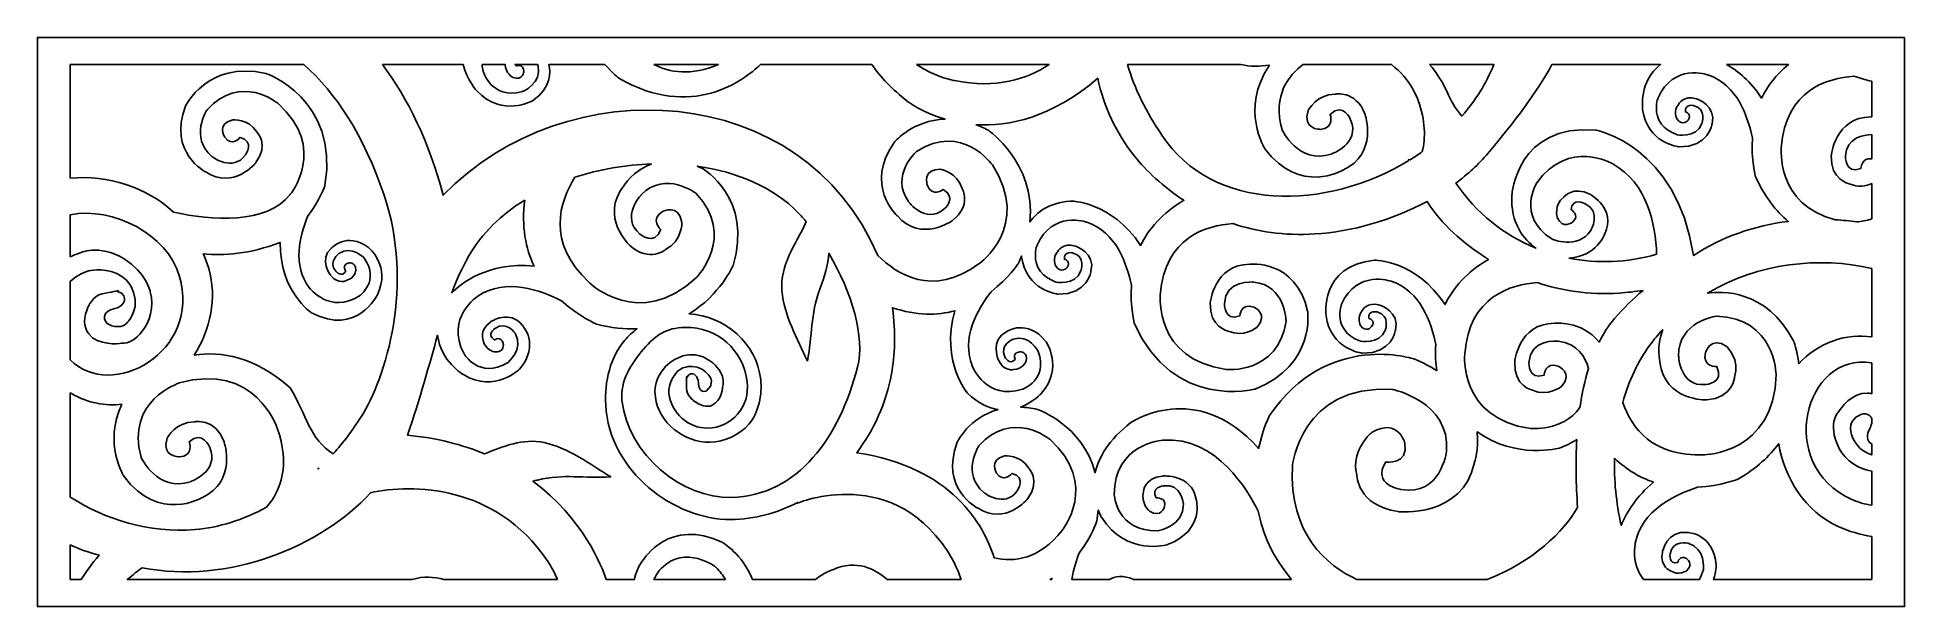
# Model space of a CAD drawing. Header units: centimetres. Extents: x -27 to -17.22, y -5.56 to -2.58.
import ezdxf

# ---------------------------------------------------------------- set-up
doc = ezdxf.new("R2010")
doc.units = ezdxf.units.CM
doc.header["$MEASUREMENT"] = 0
doc.layers.add('layer 1', color=7, linetype='Continuous')

msp = doc.modelspace()

# ---------------------------------------------------------------- linework, layer by layer
at = {"layer": 'layer 1', "color": 250}
for points, knots in [([(-17.2242, -2.57962), (-17.2242, -2.57962), (-17.2242, -5.55805), (-17.2242, -5.55805), (-17.2242, -5.55805), (-17.2242, -5.55805), (-26.99914, -5.55805), (-26.99914, -5.55805), (-26.99914, -5.55805), (-26.99914, -5.55805), (-26.99914, -2.57962), (-26.99914, -2.57962), (-26.99914, -2.57962), (-26.99914, -2.57962), (-17.2242, -2.57962), (-17.2242, -2.57962)], [0, 0, 0, 0, 0.2, 0.2, 0.2, 0.2, 0.4, 0.4, 0.4, 0.4, 0.6, 0.6, 0.6, 0.6, 1, 1, 1, 1]), ([(-26.82664, -3.31667), (-26.82664, -3.31667), (-26.82664, -2.7217), (-26.82664, -2.7217), (-26.82664, -2.7217), (-26.82664, -2.7217), (-25.60486, -2.7217), (-25.60486, -2.7217), (-25.60486, -2.7217), (-25.43382, -2.87311), (-25.29195, -3.0902), (-25.18533, -3.4008), (-25.18533, -3.4008), (-25.02369, -3.87419), (-25.17458, -4.36216), (-25.30433, -4.56487), (-25.30433, -4.56487), (-25.34854, -4.63485), (-25.39756, -4.69957), (-25.45023, -4.75851), (-25.45023, -4.75851), (-25.57601, -4.68146), (-25.58813, -4.55428), (-25.67649, -4.4135), (-25.67649, -4.4135), (-25.86075, -4.24845), (-26.0387, -4.22187), (-26.17755, -4.24154), (-26.17755, -4.24154), (-26.09313, -4.10884), (-26.05681, -3.94338), (-26.10214, -3.78924), (-26.10214, -3.78924), (-26.11009, -3.76246), (-26.11958, -3.73668), (-26.13043, -3.71188), (-26.13043, -3.71188), (-26.02055, -3.72266), (-25.88996, -3.71396), (-25.72843, -3.65238), (-25.72843, -3.65238), (-25.73018, -3.91137), (-25.56355, -4.02075), (-25.56355, -4.02075), (-25.56355, -4.02075), (-25.32544, -4.14618), (-25.21929, -3.92649), (-25.21929, -3.92649), (-25.21929, -3.92649), (-25.14674, -3.77797), (-25.26493, -3.67901), (-25.26493, -3.67901), (-25.26493, -3.67901), (-25.38317, -3.59491), (-25.45974, -3.68246), (-25.45974, -3.68246), (-25.45974, -3.68246), (-25.52788, -3.74295), (-25.46448, -3.82467), (-25.46448, -3.82467), (-25.46448, -3.82467), (-25.42142, -3.87633), (-25.37836, -3.85078), (-25.37836, -3.85078), (-25.37836, -3.85078), (-25.33718, -3.83931), (-25.33162, -3.79676), (-25.33162, -3.79676), (-25.33162, -3.79676), (-25.33285, -3.74837), (-25.37339, -3.76108), (-25.37339, -3.76108), (-25.37339, -3.76108), (-25.40779, -3.77333), (-25.38494, -3.80202), (-25.38494, -3.80202), (-25.38494, -3.80202), (-25.40456, -3.84001), (-25.43687, -3.80312), (-25.43687, -3.80312), (-25.43687, -3.80312), (-25.47818, -3.75465), (-25.42022, -3.71047), (-25.42022, -3.71047), (-25.42022, -3.71047), (-25.35372, -3.66487), (-25.28744, -3.73504), (-25.28744, -3.73504), (-25.28744, -3.73504), (-25.20422, -3.85554), (-25.31224, -3.93158), (-25.31224, -3.93158), (-25.31224, -3.93158), (-25.46824, -4.03099), (-25.57373, -3.89103), (-25.57373, -3.89103), (-25.57373, -3.89103), (-25.66742, -3.77375), (-25.62313, -3.61469), (-25.58416, -3.51717), (-25.58416, -3.51717), (-25.51954, -3.43282), (-25.49334, -3.35354), (-25.49334, -3.35354), (-25.49334, -3.35354), (-25.4177, -2.89914), (-25.80386, -2.76799), (-25.80386, -2.76799), (-25.80386, -2.76799), (-26.11198, -2.70106), (-26.22411, -2.93992), (-26.22411, -2.93992), (-26.22411, -2.93992), (-26.3164, -3.18379), (-26.11784, -3.28386), (-26.11784, -3.28386), (-26.11784, -3.28386), (-25.97115, -3.37982), (-25.85466, -3.23467), (-25.85466, -3.23467), (-25.85466, -3.23467), (-25.78365, -3.13852), (-25.85081, -3.07357), (-25.85081, -3.07357), (-25.85081, -3.07357), (-25.89379, -3.00373), (-25.97646, -3.01102), (-25.97646, -3.01102), (-25.97646, -3.01102), (-26.06217, -3.03198), (-26.01853, -3.10106), (-26.01853, -3.10106), (-26.01853, -3.10106), (-25.97865, -3.15602), (-25.93824, -3.10282), (-25.93824, -3.10282), (-25.93824, -3.10282), (-25.85841, -3.12437), (-25.91003, -3.19348), (-25.91003, -3.19348), (-25.91003, -3.19348), (-25.97604, -3.28898), (-26.085, -3.20238), (-26.085, -3.20238), (-26.085, -3.20238), (-26.20433, -3.10304), (-26.11087, -2.95856), (-26.11087, -2.95856), (-26.11087, -2.95856), (-25.93524, -2.76385), (-25.73995, -2.92437), (-25.73995, -2.92437), (-25.73995, -2.92437), (-25.4762, -3.15962), (-25.67535, -3.40144), (-25.67535, -3.40144), (-25.67535, -3.40144), (-25.79742, -3.5576), (-26.08785, -3.5395), (-26.28678, -3.49342), (-26.28678, -3.49342), (-26.42961, -3.36264), (-26.62717, -3.2976), (-26.82664, -3.31667)], [0, 0, 0, 0, 0.0238095, 0.0238095, 0.0238095, 0.0238095, 0.047619, 0.047619, 0.047619, 0.047619, 0.0714286, 0.0714286, 0.0714286, 0.0714286, 0.0952381, 0.0952381, 0.0952381, 0.0952381, 0.1190476, 0.1190476, 0.1190476, 0.1190476, 0.1428571, 0.1428571, 0.1428571, 0.1428571, 0.1666667, 0.1666667, 0.1666667, 0.1666667, 0.1904762, 0.1904762, 0.1904762, 0.1904762, 0.2142857, 0.2142857, 0.2142857, 0.2142857, 0.2380952, 0.2380952, 0.2380952, 0.2380952, 0.2619048, 0.2619048, 0.2619048, 0.2619048, 0.2857143, 0.2857143, 0.2857143, 0.2857143, 0.3095238, 0.3095238, 0.3095238, 0.3095238, 0.3333333, 0.3333333, 0.3333333, 0.3333333, 0.3571429, 0.3571429, 0.3571429, 0.3571429, 0.3809524, 0.3809524, 0.3809524, 0.3809524, 0.4047619, 0.4047619, 0.4047619, 0.4047619, 0.4285714, 0.4285714, 0.4285714, 0.4285714, 0.452381, 0.452381, 0.452381, 0.452381, 0.4761905, 0.4761905, 0.4761905, 0.4761905, 0.5, 0.5, 0.5, 0.5, 0.5238095, 0.5238095, 0.5238095, 0.5238095, 0.547619, 0.547619, 0.547619, 0.547619, 0.5714286, 0.5714286, 0.5714286, 0.5714286, 0.5952381, 0.5952381, 0.5952381, 0.5952381, 0.6190476, 0.6190476, 0.6190476, 0.6190476, 0.6428571, 0.6428571, 0.6428571, 0.6428571, 0.6666667, 0.6666667, 0.6666667, 0.6666667, 0.6904762, 0.6904762, 0.6904762, 0.6904762, 0.7142857, 0.7142857, 0.7142857, 0.7142857, 0.7380952, 0.7380952, 0.7380952, 0.7380952, 0.7619048, 0.7619048, 0.7619048, 0.7619048, 0.7857143, 0.7857143, 0.7857143, 0.7857143, 0.8095238, 0.8095238, 0.8095238, 0.8095238, 0.8333333, 0.8333333, 0.8333333, 0.8333333, 0.8571429, 0.8571429, 0.8571429, 0.8571429, 0.8809524, 0.8809524, 0.8809524, 0.8809524, 0.9047619, 0.9047619, 0.9047619, 0.9047619, 0.9285714, 0.9285714, 0.9285714, 0.9285714, 0.952381, 0.952381, 0.952381, 0.952381, 1, 1, 1, 1]), ([(-25.19319, -2.7217), (-25.19319, -2.7217), (-24.76966, -2.7217), (-24.76966, -2.7217), (-24.76966, -2.7217), (-24.75116, -2.80445), (-24.698, -2.85995), (-24.698, -2.85995), (-24.698, -2.85995), (-24.56445, -3.00051), (-24.40727, -2.91109), (-24.40727, -2.91109), (-24.40727, -2.91109), (-24.30679, -2.84292), (-24.31102, -2.7623), (-24.3217, -2.7217), (-24.3217, -2.7217), (-24.3217, -2.7217), (-24.02784, -2.7217), (-24.02784, -2.7217), (-24.02784, -2.7217), (-23.98764, -2.76789), (-23.95603, -2.79324), (-23.95603, -2.79324), (-23.95603, -2.79324), (-23.57171, -3.01401), (-23.29933, -2.80427), (-23.2138, -2.7217), (-23.2138, -2.7217), (-23.2138, -2.7217), (-22.63111, -2.7217), (-22.63111, -2.7217), (-22.63111, -2.7217), (-22.586, -2.78634), (-22.52494, -2.85144), (-22.44338, -2.91507), (-22.44338, -2.91507), (-22.44338, -2.91507), (-22.37047, -2.97145), (-22.24733, -3.00783), (-22.24733, -3.00783), (-22.41365, -3.01214), (-22.50953, -3.12444), (-22.50953, -3.12444), (-22.50953, -3.12444), (-22.67567, -3.35256), (-22.49709, -3.51384), (-22.49709, -3.51384), (-22.49709, -3.51384), (-22.37146, -3.65599), (-22.20833, -3.53785), (-22.20833, -3.53785), (-22.20833, -3.53785), (-22.10668, -3.45782), (-22.15818, -3.3708), (-22.15818, -3.3708), (-22.15818, -3.3708), (-22.18306, -3.28562), (-22.27141, -3.26956), (-22.27141, -3.26956), (-22.27141, -3.26956), (-22.36687, -3.26689), (-22.3411, -3.35149), (-22.3411, -3.35149), (-22.3411, -3.35149), (-22.31522, -3.42027), (-22.25781, -3.37632), (-22.25781, -3.37632), (-22.25781, -3.37632), (-22.18065, -3.42166), (-22.25432, -3.47901), (-22.25432, -3.47901), (-22.25432, -3.47901), (-22.35056, -3.55978), (-22.43948, -3.43821), (-22.43948, -3.43821), (-22.43948, -3.43821), (-22.53559, -3.30036), (-22.39667, -3.17632), (-22.39667, -3.17632), (-22.39667, -3.17632), (-22.15764, -3.02339), (-21.99976, -3.24683), (-21.99976, -3.24683), (-21.99976, -3.24683), (-21.79184, -3.56787), (-22.06892, -3.76324), (-22.06892, -3.76324), (-22.06892, -3.76324), (-22.31281, -3.94466), (-22.50262, -3.81693), (-22.59921, -3.72049), (-22.59921, -3.72049), (-22.99398, -2.79799), (-24.23274, -2.74085), (-24.87494, -3.40558), (-24.87494, -3.40558), (-24.95037, -3.1229), (-25.05841, -2.90042), (-25.19319, -2.7217)], [0, 0, 0, 0, 0.0384615, 0.0384615, 0.0384615, 0.0384615, 0.0769231, 0.0769231, 0.0769231, 0.0769231, 0.1153846, 0.1153846, 0.1153846, 0.1153846, 0.1538462, 0.1538462, 0.1538462, 0.1538462, 0.1923077, 0.1923077, 0.1923077, 0.1923077, 0.2307692, 0.2307692, 0.2307692, 0.2307692, 0.2692308, 0.2692308, 0.2692308, 0.2692308, 0.3076923, 0.3076923, 0.3076923, 0.3076923, 0.3461538, 0.3461538, 0.3461538, 0.3461538, 0.3846154, 0.3846154, 0.3846154, 0.3846154, 0.4230769, 0.4230769, 0.4230769, 0.4230769, 0.4615385, 0.4615385, 0.4615385, 0.4615385, 0.5, 0.5, 0.5, 0.5, 0.5384615, 0.5384615, 0.5384615, 0.5384615, 0.5769231, 0.5769231, 0.5769231, 0.5769231, 0.6153846, 0.6153846, 0.6153846, 0.6153846, 0.6538462, 0.6538462, 0.6538462, 0.6538462, 0.6923077, 0.6923077, 0.6923077, 0.6923077, 0.7307692, 0.7307692, 0.7307692, 0.7307692, 0.7692308, 0.7692308, 0.7692308, 0.7692308, 0.8076923, 0.8076923, 0.8076923, 0.8076923, 0.8461538, 0.8461538, 0.8461538, 0.8461538, 0.8846154, 0.8846154, 0.8846154, 0.8846154, 0.9230769, 0.9230769, 0.9230769, 0.9230769, 1, 1, 1, 1]), ([(-24.67091, -2.7217), (-24.67091, -2.7217), (-24.54993, -2.7217), (-24.54993, -2.7217), (-24.54993, -2.7217), (-24.55056, -2.76781), (-24.50942, -2.78959), (-24.50942, -2.78959), (-24.50942, -2.78959), (-24.45573, -2.80803), (-24.4531, -2.75828), (-24.4531, -2.75828), (-24.4531, -2.75828), (-24.45249, -2.71545), (-24.49337, -2.72883), (-24.49337, -2.72883), (-24.49337, -2.72883), (-24.49559, -2.72638), (-24.49742, -2.724), (-24.49893, -2.7217), (-24.49893, -2.7217), (-24.49893, -2.7217), (-24.3804, -2.7217), (-24.3804, -2.7217), (-24.3804, -2.7217), (-24.37897, -2.72529), (-24.3783, -2.72751), (-24.3783, -2.72751), (-24.3783, -2.72751), (-24.3554, -2.81928), (-24.45966, -2.86341), (-24.45966, -2.86341), (-24.45966, -2.86341), (-24.62618, -2.90557), (-24.66555, -2.7557), (-24.66555, -2.7557), (-24.66555, -2.7557), (-24.66808, -2.74389), (-24.66981, -2.73258), (-24.67091, -2.7217)], [0, 0, 0, 0, 0.0909091, 0.0909091, 0.0909091, 0.0909091, 0.1818182, 0.1818182, 0.1818182, 0.1818182, 0.2727273, 0.2727273, 0.2727273, 0.2727273, 0.3636364, 0.3636364, 0.3636364, 0.3636364, 0.4545455, 0.4545455, 0.4545455, 0.4545455, 0.5454545, 0.5454545, 0.5454545, 0.5454545, 0.6363636, 0.6363636, 0.6363636, 0.6363636, 0.7272727, 0.7272727, 0.7272727, 0.7272727, 0.8181818, 0.8181818, 0.8181818, 0.8181818, 1, 1, 1, 1]), ([(-23.77191, -2.7217), (-23.77191, -2.7217), (-23.43347, -2.7217), (-23.43347, -2.7217), (-23.43347, -2.7217), (-23.57715, -2.7824), (-23.69, -2.76318), (-23.77191, -2.7217)], [0, 0, 0, 0, 0.3333333, 0.3333333, 0.3333333, 0.3333333, 1, 1, 1, 1]), ([(-22.39655, -2.7217), (-22.39655, -2.7217), (-21.70258, -2.7217), (-21.70258, -2.7217), (-21.70258, -2.7217), (-21.81841, -2.79968), (-21.97941, -2.84885), (-22.19797, -2.80614), (-22.19797, -2.80614), (-22.19797, -2.80614), (-22.29751, -2.78911), (-22.39655, -2.7217)], [0, 0, 0, 0, 0.25, 0.25, 0.25, 0.25, 0.5, 0.5, 0.5, 0.5, 1, 1, 1, 1]), ([(-21.29213, -2.7217), (-21.29213, -2.7217), (-20.69869, -2.7217), (-20.69869, -2.7217), (-20.69869, -2.7217), (-20.64979, -2.73224), (-20.59911, -2.73293), (-20.54975, -2.72466), (-20.54975, -2.72466), (-20.70471, -2.95588), (-20.57292, -3.16312), (-20.57292, -3.16312), (-20.57292, -3.16312), (-20.3894, -3.40781), (-20.1655, -3.27406), (-20.1655, -3.27406), (-20.1655, -3.27406), (-19.97826, -3.18909), (-20.04879, -2.9825), (-20.04879, -2.9825), (-20.04879, -2.9825), (-20.09939, -2.85174), (-20.20593, -2.87743), (-20.20593, -2.87743), (-20.20593, -2.87743), (-20.3021, -2.8761), (-20.34684, -2.96254), (-20.34684, -2.96254), (-20.34684, -2.96254), (-20.37996, -3.06061), (-20.28411, -3.06081), (-20.28411, -3.06081), (-20.28411, -3.06081), (-20.20461, -3.05586), (-20.2319, -2.98241), (-20.2319, -2.98241), (-20.2319, -2.98241), (-20.16038, -2.91688), (-20.12438, -3.01144), (-20.12438, -3.01144), (-20.12438, -3.01144), (-20.07129, -3.13684), (-20.22554, -3.19032), (-20.22554, -3.19032), (-20.22554, -3.19032), (-20.39893, -3.24606), (-20.48327, -3.06269), (-20.48327, -3.06269), (-20.48327, -3.06269), (-20.53387, -2.88084), (-20.44731, -2.77577), (-20.37289, -2.7217), (-20.37289, -2.7217), (-20.37289, -2.7217), (-19.91112, -2.7217), (-19.91112, -2.7217), (-19.91112, -2.7217), (-19.80744, -2.79825), (-19.77092, -2.90973), (-19.77092, -2.90973), (-19.77092, -2.90973), (-19.73302, -3.01628), (-19.73085, -3.10465), (-19.74961, -3.17756), (-19.74961, -3.17756), (-19.77033, -3.19216), (-19.7915, -3.20618), (-19.8131, -3.21953), (-19.8131, -3.21953), (-19.8131, -3.21953), (-19.82138, -3.21833), (-19.82138, -3.21833), (-19.82138, -3.21833), (-19.82138, -3.21833), (-19.81982, -3.22367), (-19.81982, -3.22367), (-19.81982, -3.22367), (-20.25288, -3.4876), (-20.84589, -3.49748), (-21.11241, -3.09076), (-21.11241, -3.09076), (-21.19316, -2.97292), (-21.2567, -2.84721), (-21.29213, -2.7217)], [0, 0, 0, 0, 0.0454545, 0.0454545, 0.0454545, 0.0454545, 0.0909091, 0.0909091, 0.0909091, 0.0909091, 0.1363636, 0.1363636, 0.1363636, 0.1363636, 0.1818182, 0.1818182, 0.1818182, 0.1818182, 0.2272727, 0.2272727, 0.2272727, 0.2272727, 0.2727273, 0.2727273, 0.2727273, 0.2727273, 0.3181818, 0.3181818, 0.3181818, 0.3181818, 0.3636364, 0.3636364, 0.3636364, 0.3636364, 0.4090909, 0.4090909, 0.4090909, 0.4090909, 0.4545455, 0.4545455, 0.4545455, 0.4545455, 0.5, 0.5, 0.5, 0.5, 0.5454545, 0.5454545, 0.5454545, 0.5454545, 0.5909091, 0.5909091, 0.5909091, 0.5909091, 0.6363636, 0.6363636, 0.6363636, 0.6363636, 0.6818182, 0.6818182, 0.6818182, 0.6818182, 0.7272727, 0.7272727, 0.7272727, 0.7272727, 0.7727273, 0.7727273, 0.7727273, 0.7727273, 0.8181818, 0.8181818, 0.8181818, 0.8181818, 0.8636364, 0.8636364, 0.8636364, 0.8636364, 0.9090909, 0.9090909, 0.9090909, 0.9090909, 1, 1, 1, 1]), ([(-19.71067, -2.7217), (-19.71067, -2.7217), (-19.37433, -2.7217), (-19.37433, -2.7217), (-19.37433, -2.7217), (-19.41438, -2.82039), (-19.47184, -2.91083), (-19.542, -2.99142), (-19.542, -2.99142), (-19.57628, -2.95378), (-19.59901, -2.90957), (-19.62166, -2.861), (-19.62166, -2.861), (-19.64563, -2.80959), (-19.67575, -2.76293), (-19.71067, -2.7217)], [0, 0, 0, 0, 0.2, 0.2, 0.2, 0.2, 0.4, 0.4, 0.4, 0.4, 0.6, 0.6, 0.6, 0.6, 1, 1, 1, 1]), ([(-19.07039, -2.7217), (-19.07039, -2.7217), (-18.502, -2.7217), (-18.502, -2.7217), (-18.502, -2.7217), (-18.61638, -2.8077), (-18.59572, -2.95666), (-18.59572, -2.95666), (-18.59572, -2.95666), (-18.57186, -3.13395), (-18.40601, -3.15208), (-18.40601, -3.15208), (-18.40601, -3.15208), (-18.24906, -3.15679), (-18.23269, -3.03199), (-18.23269, -3.03199), (-18.23269, -3.03199), (-18.20765, -2.9366), (-18.31382, -2.90109), (-18.31382, -2.90109), (-18.31382, -2.90109), (-18.38361, -2.88045), (-18.40704, -2.9293), (-18.40704, -2.9293), (-18.40704, -2.9293), (-18.43722, -2.96435), (-18.41669, -3.00601), (-18.41669, -3.00601), (-18.41669, -3.00601), (-18.38651, -3.04883), (-18.35764, -3.01305), (-18.35764, -3.01305), (-18.35764, -3.01305), (-18.33404, -2.98137), (-18.37183, -2.96926), (-18.37183, -2.96926), (-18.37183, -2.96926), (-18.37697, -2.92327), (-18.32573, -2.93708), (-18.32573, -2.93708), (-18.32573, -2.93708), (-18.25943, -2.95592), (-18.28509, -3.03049), (-18.28509, -3.03049), (-18.28509, -3.03049), (-18.31759, -3.11149), (-18.4194, -3.08811), (-18.4194, -3.08811), (-18.4194, -3.08811), (-18.56669, -3.02959), (-18.51509, -2.89626), (-18.51509, -2.89626), (-18.51509, -2.89626), (-18.43432, -2.71308), (-18.2553, -2.77575), (-18.2553, -2.77575), (-18.2553, -2.77575), (-18.10051, -2.82508), (-18.04489, -2.9949), (-18.02141, -3.1061), (-18.02141, -3.1061), (-18.02894, -3.22084), (-18.00493, -3.30795), (-18.00493, -3.30795), (-18.00493, -3.30795), (-17.95706, -3.41421), (-17.89709, -3.48941), (-17.83328, -3.54226), (-17.83328, -3.54226), (-18.01012, -3.56455), (-18.18184, -3.623), (-18.32946, -3.72134), (-18.32946, -3.72134), (-18.41881, -3.13943), (-18.84137, -3.06501), (-18.84137, -3.06501), (-18.84137, -3.06501), (-19.25377, -3.0289), (-19.27991, -3.40399), (-19.27991, -3.40399), (-19.27991, -3.40399), (-19.28993, -3.5526), (-19.21677, -3.63761), (-19.1546, -3.6825), (-19.1546, -3.6825), (-19.32121, -3.61426), (-19.46749, -3.49816), (-19.57344, -3.34201), (-19.57344, -3.34201), (-19.51147, -3.29599), (-19.45501, -3.24442), (-19.40651, -3.18758), (-19.40651, -3.18758), (-19.26255, -3.01703), (-19.1493, -2.86582), (-19.07039, -2.7217)], [0, 0, 0, 0, 0.04, 0.04, 0.04, 0.04, 0.08, 0.08, 0.08, 0.08, 0.12, 0.12, 0.12, 0.12, 0.16, 0.16, 0.16, 0.16, 0.2, 0.2, 0.2, 0.2, 0.24, 0.24, 0.24, 0.24, 0.28, 0.28, 0.28, 0.28, 0.32, 0.32, 0.32, 0.32, 0.36, 0.36, 0.36, 0.36, 0.4, 0.4, 0.4, 0.4, 0.44, 0.44, 0.44, 0.44, 0.48, 0.48, 0.48, 0.48, 0.52, 0.52, 0.52, 0.52, 0.56, 0.56, 0.56, 0.56, 0.6, 0.6, 0.6, 0.6, 0.64, 0.64, 0.64, 0.64, 0.68, 0.68, 0.68, 0.68, 0.72, 0.72, 0.72, 0.72, 0.76, 0.76, 0.76, 0.76, 0.8, 0.8, 0.8, 0.8, 0.84, 0.84, 0.84, 0.84, 0.88, 0.88, 0.88, 0.88, 0.92, 0.92, 0.92, 0.92, 1, 1, 1, 1]), ([(-18.15639, -2.7217), (-18.15639, -2.7217), (-17.83267, -2.7217), (-17.83267, -2.7217), (-17.83267, -2.7217), (-17.89804, -2.77567), (-17.94335, -2.83589), (-17.97271, -2.89773), (-17.97271, -2.89773), (-18.03014, -2.81033), (-18.09617, -2.75578), (-18.15639, -2.7217)], [0, 0, 0, 0, 0.25, 0.25, 0.25, 0.25, 0.5, 0.5, 0.5, 0.5, 1, 1, 1, 1]), ([(-22.08637, -3.0364), (-22.06546, -3.0442), (-22.0439, -3.05372), (-22.0217, -3.06532), (-22.0217, -3.06532), (-22.0217, -3.06532), (-21.77403, -3.23309), (-21.80314, -3.54495), (-21.80314, -3.54495), (-21.76752, -3.49309), (-21.70439, -3.44744), (-21.5932, -3.4359), (-21.5932, -3.4359), (-21.5932, -3.4359), (-21.37749, -3.43433), (-21.22355, -3.66857), (-21.22355, -3.66857), (-21.18268, -3.58248), (-21.11091, -3.49953), (-20.9971, -3.43223), (-20.9971, -3.43223), (-21.108, -3.36005), (-21.19487, -3.27682), (-21.25545, -3.2015), (-21.25545, -3.2015), (-21.3523, -3.0812), (-21.41678, -2.94002), (-21.44804, -2.79382), (-21.44804, -2.79382), (-21.69087, -2.99995), (-21.91351, -3.04749), (-22.08637, -3.0364)], [0, 0, 0, 0, 0.1111111, 0.1111111, 0.1111111, 0.1111111, 0.2222222, 0.2222222, 0.2222222, 0.2222222, 0.3333333, 0.3333333, 0.3333333, 0.3333333, 0.4444444, 0.4444444, 0.4444444, 0.4444444, 0.5555556, 0.5555556, 0.5555556, 0.5555556, 0.6666667, 0.6666667, 0.6666667, 0.6666667, 0.7777778, 0.7777778, 0.7777778, 0.7777778, 1, 1, 1, 1]), ([(-17.39671, -2.80959), (-17.39671, -2.80959), (-17.39671, -2.99532), (-17.39671, -2.99532), (-17.39671, -2.99532), (-17.39937, -2.99551), (-17.40079, -2.99569), (-17.40079, -2.99569), (-17.40079, -2.99569), (-17.5905, -2.99738), (-17.60822, -3.19801), (-17.60822, -3.19801), (-17.60822, -3.19801), (-17.61441, -3.32723), (-17.51494, -3.34538), (-17.51494, -3.34538), (-17.51494, -3.34538), (-17.46805, -3.36694), (-17.42475, -3.35693), (-17.39671, -3.3448), (-17.39671, -3.3448), (-17.39671, -3.3448), (-17.39671, -3.52942), (-17.39671, -3.52942), (-17.39671, -3.52942), (-17.42498, -3.53891), (-17.4519, -3.54345), (-17.47373, -3.54548), (-17.47373, -3.54548), (-17.51128, -3.54013), (-17.54916, -3.53635), (-17.58723, -3.53414), (-17.58723, -3.53414), (-17.9, -3.45465), (-17.86981, -3.15553), (-17.86981, -3.15553), (-17.86981, -3.15553), (-17.84694, -2.85244), (-17.62606, -2.79282), (-17.48991, -2.78311), (-17.48991, -2.78311), (-17.45988, -2.79305), (-17.42883, -2.80194), (-17.39671, -2.80959)], [0, 0, 0, 0, 0.0833333, 0.0833333, 0.0833333, 0.0833333, 0.1666667, 0.1666667, 0.1666667, 0.1666667, 0.25, 0.25, 0.25, 0.25, 0.3333333, 0.3333333, 0.3333333, 0.3333333, 0.4166667, 0.4166667, 0.4166667, 0.4166667, 0.5, 0.5, 0.5, 0.5, 0.5833333, 0.5833333, 0.5833333, 0.5833333, 0.6666667, 0.6666667, 0.6666667, 0.6666667, 0.75, 0.75, 0.75, 0.75, 0.8333333, 0.8333333, 0.8333333, 0.8333333, 1, 1, 1, 1]), ([(-18.98145, -3.7346), (-18.83409, -3.76391), (-18.67738, -3.75863), (-18.52264, -3.71435), (-18.52264, -3.71435), (-18.52788, -3.55575), (-18.57106, -3.34134), (-18.75223, -3.24176), (-18.75223, -3.24176), (-18.75223, -3.24176), (-18.9833, -3.10726), (-19.14936, -3.34045), (-19.14936, -3.34045), (-19.14936, -3.34045), (-19.26015, -3.51335), (-19.07149, -3.63455), (-19.07149, -3.63455), (-19.07149, -3.63455), (-18.93651, -3.69425), (-18.86704, -3.5898), (-18.86704, -3.5898), (-18.86704, -3.5898), (-18.80877, -3.49296), (-18.89804, -3.44965), (-18.89804, -3.44965), (-18.89804, -3.44965), (-18.96372, -3.41518), (-18.97074, -3.48144), (-18.97074, -3.48144), (-18.97074, -3.48144), (-18.92057, -3.50873), (-18.96237, -3.54579), (-18.96237, -3.54579), (-18.96237, -3.54579), (-19.01518, -3.58817), (-19.04313, -3.52171), (-19.04313, -3.52171), (-19.04313, -3.52171), (-19.06088, -3.45604), (-19.00891, -3.41519), (-19.00891, -3.41519), (-19.00891, -3.41519), (-18.96003, -3.35403), (-18.86935, -3.40165), (-18.86935, -3.40165), (-18.86935, -3.40165), (-18.73133, -3.47976), (-18.79417, -3.60674), (-18.79417, -3.60674), (-18.79417, -3.60674), (-18.83627, -3.72707), (-18.98145, -3.7346)], [0, 0, 0, 0, 0.0714286, 0.0714286, 0.0714286, 0.0714286, 0.1428571, 0.1428571, 0.1428571, 0.1428571, 0.2142857, 0.2142857, 0.2142857, 0.2142857, 0.2857143, 0.2857143, 0.2857143, 0.2857143, 0.3571429, 0.3571429, 0.3571429, 0.3571429, 0.4285714, 0.4285714, 0.4285714, 0.4285714, 0.5, 0.5, 0.5, 0.5, 0.5714286, 0.5714286, 0.5714286, 0.5714286, 0.6428571, 0.6428571, 0.6428571, 0.6428571, 0.7142857, 0.7142857, 0.7142857, 0.7142857, 0.7857143, 0.7857143, 0.7857143, 0.7857143, 0.8571429, 0.8571429, 0.8571429, 0.8571429, 1, 1, 1, 1]), ([(-17.39671, -3.08846), (-17.39671, -3.08846), (-17.39671, -3.21541), (-17.39671, -3.21541), (-17.39671, -3.21541), (-17.45007, -3.20617), (-17.45379, -3.26654), (-17.45379, -3.26654), (-17.45379, -3.26654), (-17.53861, -3.29508), (-17.53363, -3.20186), (-17.53363, -3.20186), (-17.53363, -3.20186), (-17.53196, -3.10103), (-17.43494, -3.0892), (-17.39671, -3.08846)], [0, 0, 0, 0, 0.2, 0.2, 0.2, 0.2, 0.4, 0.4, 0.4, 0.4, 0.6, 0.6, 0.6, 0.6, 1, 1, 1, 1]), ([(-23.78346, -3.24171), (-23.9194, -3.24621), (-24.05664, -3.26973), (-24.18492, -3.3113), (-24.18492, -3.3113), (-24.26413, -3.43748), (-24.33818, -3.65164), (-24.11047, -3.86245), (-24.11047, -3.86245), (-24.11047, -3.86245), (-23.84725, -4.11885), (-23.5465, -3.83352), (-23.5465, -3.83352), (-23.5465, -3.83352), (-23.33981, -3.62092), (-23.55024, -3.39662), (-23.55024, -3.39662), (-23.55024, -3.39662), (-23.71001, -3.27325), (-23.83779, -3.40305), (-23.83779, -3.40305), (-23.83779, -3.40305), (-23.94964, -3.52195), (-23.84447, -3.60844), (-23.84447, -3.60844), (-23.84447, -3.60844), (-23.76872, -3.67553), (-23.73573, -3.58431), (-23.73573, -3.58431), (-23.73573, -3.58431), (-23.79398, -3.53188), (-23.72583, -3.49063), (-23.72583, -3.49063), (-23.72583, -3.49063), (-23.64082, -3.44637), (-23.62469, -3.54861), (-23.62469, -3.54861), (-23.62469, -3.54861), (-23.62425, -3.64595), (-23.71007, -3.68937), (-23.71007, -3.68937), (-23.71007, -3.68937), (-23.79256, -3.76153), (-23.89802, -3.66913), (-23.89802, -3.66913), (-23.89802, -3.66913), (-24.0563, -3.5188), (-23.92981, -3.3567), (-23.92981, -3.3567), (-23.92981, -3.3567), (-23.88125, -3.27759), (-23.78346, -3.24171)], [0, 0, 0, 0, 0.0714286, 0.0714286, 0.0714286, 0.0714286, 0.1428571, 0.1428571, 0.1428571, 0.1428571, 0.2142857, 0.2142857, 0.2142857, 0.2142857, 0.2857143, 0.2857143, 0.2857143, 0.2857143, 0.3571429, 0.3571429, 0.3571429, 0.3571429, 0.4285714, 0.4285714, 0.4285714, 0.4285714, 0.5, 0.5, 0.5, 0.5, 0.5714286, 0.5714286, 0.5714286, 0.5714286, 0.6428571, 0.6428571, 0.6428571, 0.6428571, 0.7142857, 0.7142857, 0.7142857, 0.7142857, 0.7857143, 0.7857143, 0.7857143, 0.7857143, 0.8571429, 0.8571429, 0.8571429, 0.8571429, 1, 1, 1, 1]), ([(-22.96791, -4.27435), (-22.94139, -4.1362), (-22.9535, -4.03283), (-22.90263, -3.89677), (-22.90263, -3.89677), (-22.87798, -3.8319), (-22.86066, -3.76951), (-22.85617, -3.7091), (-22.85617, -3.7091), (-22.73559, -3.91112), (-22.66537, -4.14974), (-22.70536, -4.3048), (-22.70536, -4.3048), (-22.80018, -4.66824), (-23.01386, -4.9777), (-23.36642, -4.98645), (-23.36642, -4.98645), (-23.62339, -4.99353), (-23.90637, -4.76476), (-23.93879, -4.48008), (-23.93879, -4.48008), (-23.95003, -4.37818), (-23.89015, -4.28579), (-23.82556, -4.21028), (-23.82556, -4.21028), (-23.76147, -4.1367), (-23.70943, -4.09979), (-23.60814, -4.09676), (-23.60814, -4.09676), (-23.44142, -4.09289), (-23.30241, -4.2149), (-23.28363, -4.38236), (-23.28363, -4.38236), (-23.27654, -4.44644), (-23.2937, -4.50547), (-23.33345, -4.55053), (-23.33345, -4.55053), (-23.3713, -4.59586), (-23.42738, -4.62283), (-23.48976, -4.62369), (-23.48976, -4.62369), (-23.58967, -4.62609), (-23.68155, -4.54539), (-23.69292, -4.44371), (-23.69292, -4.44371), (-23.69292, -4.44371), (-23.69811, -4.39472), (-23.66289, -4.34459), (-23.66289, -4.34459), (-23.62974, -4.29406), (-23.57133, -4.30222), (-23.57133, -4.30222), (-23.57133, -4.30222), (-23.53565, -4.30028), (-23.50264, -4.32462), (-23.48553, -4.34572), (-23.48553, -4.34572), (-23.47146, -4.36284), (-23.46866, -4.37616), (-23.47137, -4.38491), (-23.47137, -4.38491), (-23.47137, -4.38491), (-23.47414, -4.40326), (-23.47414, -4.40326), (-23.47414, -4.40326), (-23.47414, -4.40326), (-23.49886, -4.43083), (-23.49886, -4.43083), (-23.49886, -4.43083), (-23.5314, -4.44023), (-23.53869, -4.40598), (-23.53877, -4.38494), (-23.53877, -4.38494), (-23.54007, -4.35981), (-23.55917, -4.32564), (-23.58856, -4.34472), (-23.58856, -4.34472), (-23.58856, -4.34472), (-23.60061, -4.3613), (-23.60061, -4.3613), (-23.60061, -4.3613), (-23.60061, -4.3613), (-23.60032, -4.3553), (-23.60032, -4.3553), (-23.60032, -4.3553), (-23.60032, -4.3553), (-23.60113, -4.38129), (-23.60163, -4.4158), (-23.60163, -4.4158), (-23.60212, -4.45176), (-23.55826, -4.48402), (-23.56571, -4.47923), (-23.56571, -4.47923), (-23.5293, -4.50729), (-23.49543, -4.51748), (-23.46705, -4.50472), (-23.46705, -4.50472), (-23.41655, -4.48241), (-23.41003, -4.40549), (-23.40989, -4.39613), (-23.40989, -4.39613), (-23.4044, -4.37024), (-23.41461, -4.3374), (-23.43895, -4.3083), (-23.43895, -4.3083), (-23.46624, -4.27416), (-23.51692, -4.23854), (-23.5753, -4.23984), (-23.5753, -4.23984), (-23.5753, -4.23984), (-23.64793, -4.237), (-23.71039, -4.30247), (-23.71039, -4.30247), (-23.78569, -4.38036), (-23.76304, -4.46199), (-23.76304, -4.46199), (-23.76304, -4.46199), (-23.7484, -4.59425), (-23.61268, -4.70145), (-23.47877, -4.69752), (-23.47877, -4.69752), (-23.40039, -4.6953), (-23.32511, -4.66078), (-23.27429, -4.60387), (-23.27429, -4.60387), (-23.22418, -4.54463), (-23.20346, -4.44865), (-23.21245, -4.36899), (-23.21245, -4.36899), (-23.23314, -4.17997), (-23.40203, -4.03672), (-23.58766, -4.02564), (-23.58766, -4.02564), (-23.42439, -3.92778), (-23.35747, -3.77408), (-23.35747, -3.77408), (-23.35747, -3.77408), (-23.24914, -3.42047), (-23.5174, -3.26606), (-23.5174, -3.26606), (-23.5174, -3.26606), (-23.52657, -3.26169), (-23.53558, -3.25773), (-23.54445, -3.25411), (-23.54445, -3.25411), (-23.33523, -3.28364), (-23.14508, -3.36326), (-23.01633, -3.49694), (-23.01633, -3.49694), (-23.00191, -3.51179), (-22.98775, -3.52744), (-22.97388, -3.54371), (-22.97388, -3.54371), (-23.03094, -3.66825), (-23.11204, -3.76671), (-23.10105, -3.90567), (-23.10105, -3.90567), (-23.09049, -4.03604), (-23.01971, -4.15527), (-22.96791, -4.27435)], [0, 0, 0, 0, 0.0243902, 0.0243902, 0.0243902, 0.0243902, 0.0487805, 0.0487805, 0.0487805, 0.0487805, 0.0731707, 0.0731707, 0.0731707, 0.0731707, 0.097561, 0.097561, 0.097561, 0.097561, 0.1219512, 0.1219512, 0.1219512, 0.1219512, 0.1463415, 0.1463415, 0.1463415, 0.1463415, 0.1707317, 0.1707317, 0.1707317, 0.1707317, 0.195122, 0.195122, 0.195122, 0.195122, 0.2195122, 0.2195122, 0.2195122, 0.2195122, 0.2439024, 0.2439024, 0.2439024, 0.2439024, 0.2682927, 0.2682927, 0.2682927, 0.2682927, 0.2926829, 0.2926829, 0.2926829, 0.2926829, 0.3170732, 0.3170732, 0.3170732, 0.3170732, 0.3414634, 0.3414634, 0.3414634, 0.3414634, 0.3658537, 0.3658537, 0.3658537, 0.3658537, 0.3902439, 0.3902439, 0.3902439, 0.3902439, 0.4146341, 0.4146341, 0.4146341, 0.4146341, 0.4390244, 0.4390244, 0.4390244, 0.4390244, 0.4634146, 0.4634146, 0.4634146, 0.4634146, 0.4878049, 0.4878049, 0.4878049, 0.4878049, 0.5121951, 0.5121951, 0.5121951, 0.5121951, 0.5365854, 0.5365854, 0.5365854, 0.5365854, 0.5609756, 0.5609756, 0.5609756, 0.5609756, 0.5853659, 0.5853659, 0.5853659, 0.5853659, 0.6097561, 0.6097561, 0.6097561, 0.6097561, 0.6341463, 0.6341463, 0.6341463, 0.6341463, 0.6585366, 0.6585366, 0.6585366, 0.6585366, 0.6829268, 0.6829268, 0.6829268, 0.6829268, 0.7073171, 0.7073171, 0.7073171, 0.7073171, 0.7317073, 0.7317073, 0.7317073, 0.7317073, 0.7560976, 0.7560976, 0.7560976, 0.7560976, 0.7804878, 0.7804878, 0.7804878, 0.7804878, 0.804878, 0.804878, 0.804878, 0.804878, 0.8292683, 0.8292683, 0.8292683, 0.8292683, 0.8536585, 0.8536585, 0.8536585, 0.8536585, 0.8780488, 0.8780488, 0.8780488, 0.8780488, 0.902439, 0.902439, 0.902439, 0.902439, 0.9268293, 0.9268293, 0.9268293, 0.9268293, 0.9512195, 0.9512195, 0.9512195, 0.9512195, 1, 1, 1, 1]), ([(-26.82664, -4.26599), (-26.82664, -4.26599), (-26.82664, -3.85656), (-26.82664, -3.85656), (-26.82664, -3.85656), (-26.79983, -3.83206), (-26.76767, -3.81297), (-26.73127, -3.80154), (-26.73127, -3.80154), (-26.73127, -3.80154), (-26.66459, -3.78179), (-26.58296, -3.81581), (-26.58296, -3.81581), (-26.50292, -3.85002), (-26.49099, -3.93309), (-26.49099, -3.93309), (-26.49099, -3.93309), (-26.47653, -3.98123), (-26.49742, -4.03317), (-26.51984, -4.06235), (-26.51984, -4.06235), (-26.53745, -4.08521), (-26.55432, -4.09311), (-26.56829, -4.09262), (-26.56829, -4.09262), (-26.56829, -4.09262), (-26.595, -4.09285), (-26.595, -4.09285), (-26.595, -4.09285), (-26.61457, -4.08712), (-26.63352, -4.08007), (-26.64041, -4.06721), (-26.64041, -4.06721), (-26.66634, -4.02438), (-26.62249, -4.00507), (-26.59287, -3.9982), (-26.59287, -3.9982), (-26.55938, -3.99092), (-26.51916, -3.95495), (-26.55776, -3.91784), (-26.55776, -3.91784), (-26.55776, -3.91784), (-26.58294, -3.90798), (-26.58294, -3.90798), (-26.58294, -3.90798), (-26.58294, -3.90798), (-26.57552, -3.90565), (-26.57552, -3.90565), (-26.57552, -3.90565), (-26.57552, -3.90565), (-26.6109, -3.91183), (-26.65974, -3.9207), (-26.65974, -3.9207), (-26.70782, -3.92962), (-26.73595, -3.99707), (-26.73225, -3.98692), (-26.73225, -3.98692), (-26.75874, -4.04535), (-26.75825, -4.09293), (-26.73018, -4.13048), (-26.73018, -4.13048), (-26.68215, -4.19431), (-26.57308, -4.18328), (-26.55989, -4.17994), (-26.55989, -4.17994), (-26.52218, -4.18201), (-26.48271, -4.15974), (-26.44995, -4.11732), (-26.44995, -4.11732), (-26.41368, -4.06993), (-26.38401, -3.99121), (-26.40819, -3.91031), (-26.40819, -3.91031), (-26.40819, -3.91031), (-26.43028, -3.80921), (-26.54415, -3.739), (-26.54415, -3.739), (-26.67794, -3.65692), (-26.78031, -3.70938), (-26.78031, -3.70938), (-26.78031, -3.70938), (-26.79656, -3.71447), (-26.81198, -3.72045), (-26.82664, -3.7272), (-26.82664, -3.7272), (-26.82664, -3.7272), (-26.82664, -3.5074), (-26.82664, -3.5074), (-26.82664, -3.5074), (-26.60109, -3.46412), (-26.32029, -3.6101), (-26.25611, -3.8264), (-26.25611, -3.8264), (-26.1375, -4.22818), (-26.61425, -4.48561), (-26.82664, -4.26599)], [0, 0, 0, 0, 0.04, 0.04, 0.04, 0.04, 0.08, 0.08, 0.08, 0.08, 0.12, 0.12, 0.12, 0.12, 0.16, 0.16, 0.16, 0.16, 0.2, 0.2, 0.2, 0.2, 0.24, 0.24, 0.24, 0.24, 0.28, 0.28, 0.28, 0.28, 0.32, 0.32, 0.32, 0.32, 0.36, 0.36, 0.36, 0.36, 0.4, 0.4, 0.4, 0.4, 0.44, 0.44, 0.44, 0.44, 0.48, 0.48, 0.48, 0.48, 0.52, 0.52, 0.52, 0.52, 0.56, 0.56, 0.56, 0.56, 0.6, 0.6, 0.6, 0.6, 0.64, 0.64, 0.64, 0.64, 0.68, 0.68, 0.68, 0.68, 0.72, 0.72, 0.72, 0.72, 0.76, 0.76, 0.76, 0.76, 0.8, 0.8, 0.8, 0.8, 0.84, 0.84, 0.84, 0.84, 0.88, 0.88, 0.88, 0.88, 0.92, 0.92, 0.92, 0.92, 1, 1, 1, 1]), ([(-24.44728, -3.43071), (-24.5705, -3.50642), (-24.67292, -3.60404), (-24.73987, -3.72231), (-24.73987, -3.72231), (-24.77527, -3.78484), (-24.80443, -3.84918), (-24.83013, -3.91598), (-24.83013, -3.91598), (-24.78596, -3.87129), (-24.64469, -3.75366), (-24.39861, -3.7759), (-24.39861, -3.7759), (-24.44341, -3.68455), (-24.46542, -3.56982), (-24.44728, -3.43071)], [0, 0, 0, 0, 0.2, 0.2, 0.2, 0.2, 0.4, 0.4, 0.4, 0.4, 0.6, 0.6, 0.6, 0.6, 1, 1, 1, 1]), ([(-21.85188, -4.51459), (-21.82447, -4.51564), (-21.79512, -4.51924), (-21.76372, -4.52606), (-21.76372, -4.52606), (-21.76372, -4.52606), (-21.52819, -4.60606), (-21.46105, -4.85756), (-21.46105, -4.85756), (-21.4433, -4.77759), (-21.39239, -4.68547), (-21.27488, -4.59546), (-21.27488, -4.59546), (-21.27488, -4.59546), (-20.93558, -4.36216), (-20.60584, -4.73025), (-20.60584, -4.73025), (-20.58349, -4.62535), (-20.54941, -4.55881), (-20.54941, -4.55881), (-20.54941, -4.55881), (-20.24191, -4.10926), (-19.78849, -4.26347), (-19.78849, -4.26347), (-19.78849, -4.26347), (-19.74494, -4.28182), (-19.70705, -4.30193), (-19.67399, -4.32321), (-19.67399, -4.32321), (-19.67861, -4.28768), (-19.68202, -4.23987), (-19.67849, -4.18599), (-19.67849, -4.18599), (-19.70196, -4.07478), (-19.75759, -3.90497), (-19.91237, -3.85564), (-19.91237, -3.85564), (-19.91237, -3.85564), (-20.0914, -3.79296), (-20.17216, -3.97615), (-20.17216, -3.97615), (-20.17216, -3.97615), (-20.22377, -4.10948), (-20.07647, -4.168), (-20.07647, -4.168), (-20.07647, -4.168), (-19.97466, -4.19137), (-19.94216, -4.11038), (-19.94216, -4.11038), (-19.94216, -4.11038), (-19.9165, -4.03581), (-19.98281, -4.01697), (-19.98281, -4.01697), (-19.98281, -4.01697), (-20.03405, -4.00315), (-20.02891, -4.04915), (-20.02891, -4.04915), (-20.02891, -4.04915), (-19.99111, -4.06125), (-20.01472, -4.09294), (-20.01472, -4.09294), (-20.01472, -4.09294), (-20.04358, -4.12872), (-20.07376, -4.0859), (-20.07376, -4.0859), (-20.07376, -4.0859), (-20.0943, -4.04424), (-20.06411, -4.00919), (-20.06411, -4.00919), (-20.06411, -4.00919), (-20.04068, -3.96034), (-19.97089, -3.98098), (-19.97089, -3.98098), (-19.97089, -3.98098), (-19.86473, -4.0165), (-19.88976, -4.11188), (-19.88976, -4.11188), (-19.88976, -4.11188), (-19.90613, -4.23668), (-20.06309, -4.23197), (-20.06309, -4.23197), (-20.06309, -4.23197), (-20.22894, -4.21384), (-20.2528, -4.03655), (-20.2528, -4.03655), (-20.2528, -4.03655), (-20.28914, -3.775), (-19.99944, -3.74495), (-19.99944, -3.74495), (-19.99944, -3.74495), (-19.78372, -3.74338), (-19.62978, -3.97762), (-19.62978, -3.97762), (-19.58892, -3.89153), (-19.51715, -3.80858), (-19.40333, -3.74127), (-19.40333, -3.74127), (-19.54022, -3.65218), (-19.64724, -3.55919), (-19.72434, -3.43777), (-19.72434, -3.43777), (-19.90868, -3.53752), (-20.1195, -3.59618), (-20.31147, -3.60836), (-20.31147, -3.60836), (-20.47455, -3.61842), (-20.61641, -3.59514), (-20.74075, -3.55396), (-20.74075, -3.55396), (-20.8769, -3.56367), (-21.09778, -3.62328), (-21.12065, -3.92638), (-21.12065, -3.92638), (-21.12065, -3.92638), (-21.15475, -4.2637), (-20.776, -4.31714), (-20.776, -4.31714), (-20.776, -4.31714), (-20.50378, -4.34438), (-20.46258, -4.06362), (-20.46258, -4.06362), (-20.46258, -4.06362), (-20.46518, -3.8774), (-20.63228, -3.85962), (-20.63228, -3.85962), (-20.63228, -3.85962), (-20.78238, -3.84708), (-20.78447, -3.9727), (-20.78447, -3.9727), (-20.78447, -3.9727), (-20.78945, -4.06593), (-20.70463, -4.03738), (-20.70463, -4.03738), (-20.70463, -4.03738), (-20.70019, -3.96522), (-20.63128, -3.99076), (-20.63128, -3.99076), (-20.63128, -3.99076), (-20.55051, -4.02675), (-20.6151, -4.0971), (-20.6151, -4.0971), (-20.6151, -4.0971), (-20.68515, -4.15329), (-20.76578, -4.11623), (-20.76578, -4.11623), (-20.76578, -4.11623), (-20.86525, -4.09808), (-20.85906, -3.96886), (-20.85906, -3.96886), (-20.85906, -3.96886), (-20.84133, -3.76823), (-20.65163, -3.76654), (-20.65163, -3.76654), (-20.65163, -3.76654), (-20.41277, -3.7374), (-20.34941, -4.0124), (-20.34941, -4.0124), (-20.34941, -4.0124), (-20.30694, -4.2948), (-20.62455, -4.41955), (-20.62455, -4.41955), (-20.62455, -4.41955), (-21.051, -4.53336), (-21.25577, -4.0788), (-21.25577, -4.0788), (-21.25577, -4.0788), (-21.27978, -3.99169), (-21.27225, -3.87694), (-21.27225, -3.87694), (-21.29573, -3.76574), (-21.35135, -3.59593), (-21.50614, -3.54659), (-21.50614, -3.54659), (-21.50614, -3.54659), (-21.68517, -3.48392), (-21.76593, -3.6671), (-21.76593, -3.6671), (-21.76593, -3.6671), (-21.81753, -3.80044), (-21.67024, -3.85895), (-21.67024, -3.85895), (-21.67024, -3.85895), (-21.56842, -3.88233), (-21.53593, -3.80134), (-21.53593, -3.80134), (-21.53593, -3.80134), (-21.51027, -3.72677), (-21.57658, -3.70793), (-21.57658, -3.70793), (-21.57658, -3.70793), (-21.62782, -3.69411), (-21.62267, -3.7401), (-21.62267, -3.7401), (-21.62267, -3.7401), (-21.58488, -3.75222), (-21.60849, -3.7839), (-21.60849, -3.7839), (-21.60849, -3.7839), (-21.63735, -3.81968), (-21.66753, -3.77686), (-21.66753, -3.77686), (-21.66753, -3.77686), (-21.68807, -3.73519), (-21.65787, -3.70015), (-21.65787, -3.70015), (-21.65787, -3.70015), (-21.63445, -3.65129), (-21.56465, -3.67194), (-21.56465, -3.67194), (-21.56465, -3.67194), (-21.45849, -3.70745), (-21.48353, -3.80283), (-21.48353, -3.80283), (-21.48353, -3.80283), (-21.49989, -3.92764), (-21.65686, -3.92293), (-21.65686, -3.92293), (-21.65686, -3.92293), (-21.8227, -3.90479), (-21.84656, -3.7275), (-21.84656, -3.7275), (-21.84656, -3.7275), (-21.84679, -3.72588), (-21.84707, -3.72289), (-21.84707, -3.72289), (-21.85257, -3.73684), (-21.85862, -3.75099), (-21.86525, -3.76537), (-21.86525, -3.76537), (-21.86525, -3.76537), (-21.91529, -3.8406), (-22.00688, -3.91014), (-22.00688, -3.91014), (-22.07547, -4.00076), (-22.16725, -4.15408), (-22.10303, -4.30331), (-22.10303, -4.30331), (-22.10303, -4.30331), (-22.033, -4.47959), (-21.84173, -4.4205), (-21.84173, -4.4205), (-21.84173, -4.4205), (-21.70721, -4.37207), (-21.75958, -4.22248), (-21.75958, -4.22248), (-21.75958, -4.22248), (-21.80866, -4.13026), (-21.89113, -4.15882), (-21.89113, -4.15882), (-21.89113, -4.15882), (-21.96427, -4.18833), (-21.93502, -4.25075), (-21.93502, -4.25075), (-21.93502, -4.25075), (-21.91187, -4.2985), (-21.88051, -4.26447), (-21.88051, -4.26447), (-21.88051, -4.26447), (-21.89615, -4.22798), (-21.85674, -4.22504), (-21.85674, -4.22504), (-21.85674, -4.22504), (-21.81079, -4.22339), (-21.82335, -4.27425), (-21.82335, -4.27425), (-21.82335, -4.27425), (-21.84135, -4.31707), (-21.88761, -4.31724), (-21.88761, -4.31724), (-21.88761, -4.31724), (-21.93985, -4.33158), (-21.97001, -4.26533), (-21.97001, -4.26533), (-21.97001, -4.26533), (-22.01279, -4.16189), (-21.92435, -4.11827), (-21.92435, -4.11827), (-21.92435, -4.11827), (-21.81937, -4.04881), (-21.72004, -4.17044), (-21.72004, -4.17044), (-21.72004, -4.17044), (-21.62502, -4.30756), (-21.74326, -4.44179), (-21.74326, -4.44179), (-21.74326, -4.44179), (-21.78471, -4.48924), (-21.85188, -4.51459)], [0, 0, 0, 0, 0.0136986, 0.0136986, 0.0136986, 0.0136986, 0.0273973, 0.0273973, 0.0273973, 0.0273973, 0.0410959, 0.0410959, 0.0410959, 0.0410959, 0.0547945, 0.0547945, 0.0547945, 0.0547945, 0.0684932, 0.0684932, 0.0684932, 0.0684932, 0.0821918, 0.0821918, 0.0821918, 0.0821918, 0.0958904, 0.0958904, 0.0958904, 0.0958904, 0.109589, 0.109589, 0.109589, 0.109589, 0.1232877, 0.1232877, 0.1232877, 0.1232877, 0.1369863, 0.1369863, 0.1369863, 0.1369863, 0.1506849, 0.1506849, 0.1506849, 0.1506849, 0.1643836, 0.1643836, 0.1643836, 0.1643836, 0.1780822, 0.1780822, 0.1780822, 0.1780822, 0.1917808, 0.1917808, 0.1917808, 0.1917808, 0.2054795, 0.2054795, 0.2054795, 0.2054795, 0.2191781, 0.2191781, 0.2191781, 0.2191781, 0.2328767, 0.2328767, 0.2328767, 0.2328767, 0.2465753, 0.2465753, 0.2465753, 0.2465753, 0.260274, 0.260274, 0.260274, 0.260274, 0.2739726, 0.2739726, 0.2739726, 0.2739726, 0.2876712, 0.2876712, 0.2876712, 0.2876712, 0.3013699, 0.3013699, 0.3013699, 0.3013699, 0.3150685, 0.3150685, 0.3150685, 0.3150685, 0.3287671, 0.3287671, 0.3287671, 0.3287671, 0.3424658, 0.3424658, 0.3424658, 0.3424658, 0.3561644, 0.3561644, 0.3561644, 0.3561644, 0.369863, 0.369863, 0.369863, 0.369863, 0.3835616, 0.3835616, 0.3835616, 0.3835616, 0.3972603, 0.3972603, 0.3972603, 0.3972603, 0.4109589, 0.4109589, 0.4109589, 0.4109589, 0.4246575, 0.4246575, 0.4246575, 0.4246575, 0.4383562, 0.4383562, 0.4383562, 0.4383562, 0.4520548, 0.4520548, 0.4520548, 0.4520548, 0.4657534, 0.4657534, 0.4657534, 0.4657534, 0.4794521, 0.4794521, 0.4794521, 0.4794521, 0.4931507, 0.4931507, 0.4931507, 0.4931507, 0.5068493, 0.5068493, 0.5068493, 0.5068493, 0.5205479, 0.5205479, 0.5205479, 0.5205479, 0.5342466, 0.5342466, 0.5342466, 0.5342466, 0.5479452, 0.5479452, 0.5479452, 0.5479452, 0.5616438, 0.5616438, 0.5616438, 0.5616438, 0.5753425, 0.5753425, 0.5753425, 0.5753425, 0.5890411, 0.5890411, 0.5890411, 0.5890411, 0.6027397, 0.6027397, 0.6027397, 0.6027397, 0.6164384, 0.6164384, 0.6164384, 0.6164384, 0.630137, 0.630137, 0.630137, 0.630137, 0.6438356, 0.6438356, 0.6438356, 0.6438356, 0.6575342, 0.6575342, 0.6575342, 0.6575342, 0.6712329, 0.6712329, 0.6712329, 0.6712329, 0.6849315, 0.6849315, 0.6849315, 0.6849315, 0.6986301, 0.6986301, 0.6986301, 0.6986301, 0.7123288, 0.7123288, 0.7123288, 0.7123288, 0.7260274, 0.7260274, 0.7260274, 0.7260274, 0.739726, 0.739726, 0.739726, 0.739726, 0.7534247, 0.7534247, 0.7534247, 0.7534247, 0.7671233, 0.7671233, 0.7671233, 0.7671233, 0.7808219, 0.7808219, 0.7808219, 0.7808219, 0.7945205, 0.7945205, 0.7945205, 0.7945205, 0.8082192, 0.8082192, 0.8082192, 0.8082192, 0.8219178, 0.8219178, 0.8219178, 0.8219178, 0.8356164, 0.8356164, 0.8356164, 0.8356164, 0.8493151, 0.8493151, 0.8493151, 0.8493151, 0.8630137, 0.8630137, 0.8630137, 0.8630137, 0.8767123, 0.8767123, 0.8767123, 0.8767123, 0.890411, 0.890411, 0.890411, 0.890411, 0.9041096, 0.9041096, 0.9041096, 0.9041096, 0.9178082, 0.9178082, 0.9178082, 0.9178082, 0.9315068, 0.9315068, 0.9315068, 0.9315068, 0.9452055, 0.9452055, 0.9452055, 0.9452055, 0.9589041, 0.9589041, 0.9589041, 0.9589041, 0.9726027, 0.9726027, 0.9726027, 0.9726027, 1, 1, 1, 1]), ([(-17.39671, -3.78884), (-17.39671, -3.78884), (-17.39671, -4.14687), (-17.39671, -4.14687), (-17.39671, -4.14687), (-17.46188, -4.13715), (-17.5302, -4.14258), (-17.59649, -4.16717), (-17.59649, -4.16717), (-17.67223, -4.19377), (-17.73237, -4.23549), (-17.7781, -4.28706), (-17.7781, -4.28706), (-17.78732, -4.21446), (-17.80579, -4.16769), (-17.80579, -4.16769), (-17.80579, -4.16769), (-17.95125, -3.89525), (-18.18349, -3.90695), (-18.25615, -3.91822), (-18.25615, -3.91822), (-17.9899, -3.75931), (-17.66961, -3.72505), (-17.39671, -3.78884)], [0, 0, 0, 0, 0.1428571, 0.1428571, 0.1428571, 0.1428571, 0.2857143, 0.2857143, 0.2857143, 0.2857143, 0.4285714, 0.4285714, 0.4285714, 0.4285714, 0.5714286, 0.5714286, 0.5714286, 0.5714286, 0.7142857, 0.7142857, 0.7142857, 0.7142857, 1, 1, 1, 1]), ([(-22.16393, -5.41597), (-22.16393, -5.41597), (-22.55119, -5.41597), (-22.55119, -5.41597), (-22.55119, -5.41597), (-22.6126, -5.36117), (-22.71093, -5.30895), (-22.8347, -5.36503), (-22.8347, -5.36503), (-22.8347, -5.36503), (-22.87802, -5.37842), (-22.92591, -5.41597), (-22.92591, -5.41597), (-22.92591, -5.41597), (-23.25578, -5.41597), (-23.25578, -5.41597), (-23.25578, -5.41597), (-23.30757, -5.28264), (-23.4137, -5.22153), (-23.4137, -5.22153), (-23.4137, -5.22153), (-23.68976, -5.08984), (-23.82611, -5.31216), (-23.82611, -5.31216), (-23.82611, -5.31216), (-23.85394, -5.34782), (-23.86797, -5.38292), (-23.87295, -5.41597), (-23.87295, -5.41597), (-23.87295, -5.41597), (-24.02151, -5.41597), (-24.02151, -5.41597), (-24.02151, -5.41597), (-24.04484, -5.34619), (-24.14298, -5.09631), (-24.40494, -4.90115), (-24.40494, -4.90115), (-24.39679, -4.89939), (-24.38859, -4.89751), (-24.38034, -4.89553), (-24.38034, -4.89553), (-24.2389, -4.86245), (-24.13793, -4.88766), (-23.99751, -4.879), (-23.99751, -4.879), (-24.10901, -4.81242), (-24.21822, -4.72699), (-24.34618, -4.69987), (-24.34618, -4.69987), (-24.4602, -4.67593), (-24.55437, -4.71942), (-24.65861, -4.7581), (-24.65861, -4.7581), (-24.77303, -4.71095), (-24.90659, -4.67591), (-25.06233, -4.66073), (-25.06233, -4.66073), (-24.99358, -4.46717), (-24.94988, -4.29538), (-24.90369, -4.13844), (-24.90369, -4.13844), (-24.88974, -4.27279), (-24.76874, -4.34426), (-24.76874, -4.34426), (-24.76874, -4.34426), (-24.60222, -4.44358), (-24.47499, -4.31509), (-24.47499, -4.31509), (-24.47499, -4.31509), (-24.36515, -4.18508), (-24.46, -4.08703), (-24.46, -4.08703), (-24.46, -4.08703), (-24.52406, -4.00147), (-24.62578, -4.0676), (-24.62578, -4.0676), (-24.62578, -4.0676), (-24.69037, -4.11289), (-24.66471, -4.16572), (-24.66471, -4.16572), (-24.66471, -4.16572), (-24.65533, -4.21497), (-24.60614, -4.22564), (-24.60614, -4.22564), (-24.60614, -4.22564), (-24.54945, -4.22891), (-24.56034, -4.18029), (-24.56034, -4.18029), (-24.56034, -4.18029), (-24.5713, -4.13889), (-24.60706, -4.1628), (-24.60706, -4.1628), (-24.60706, -4.1628), (-24.64956, -4.13614), (-24.60328, -4.10199), (-24.60328, -4.10199), (-24.60328, -4.10199), (-24.54259, -4.05843), (-24.49661, -4.13049), (-24.49661, -4.13049), (-24.49661, -4.13049), (-24.4498, -4.21268), (-24.5383, -4.2833), (-24.5383, -4.2833), (-24.5383, -4.2833), (-24.68728, -4.36881), (-24.76561, -4.23512), (-24.76561, -4.23512), (-24.76561, -4.23512), (-24.86658, -4.04306), (-24.69267, -3.93342), (-24.69267, -3.93342), (-24.69267, -3.93342), (-24.54643, -3.83535), (-24.36484, -3.90267), (-24.25465, -3.95774), (-24.25465, -3.95774), (-24.16236, -4.04151), (-24.07226, -4.07987), (-24.07226, -4.07987), (-24.07226, -4.07987), (-23.99436, -4.09962), (-23.92388, -4.10667), (-23.86024, -4.10447), (-23.86024, -4.10447), (-23.88335, -4.12181), (-23.90462, -4.14182), (-23.92366, -4.16438), (-23.92366, -4.16438), (-23.99925, -4.25102), (-24.03075, -4.38096), (-24.02407, -4.50306), (-24.02407, -4.50306), (-24.00493, -4.8531), (-23.66194, -5.10418), (-23.36891, -5.10241), (-23.36891, -5.10241), (-23.24431, -5.10176), (-23.12682, -5.06813), (-23.01963, -5.01299), (-23.01963, -5.01299), (-23.01963, -5.01299), (-23.02299, -5.01769), (-23.02299, -5.01769), (-23.02299, -5.01769), (-23.02299, -5.01769), (-22.50392, -4.79777), (-22.20869, -5.31116), (-22.20869, -5.31116), (-22.20869, -5.31116), (-22.18397, -5.35191), (-22.16393, -5.41597)], [0, 0, 0, 0, 0.025641, 0.025641, 0.025641, 0.025641, 0.0512821, 0.0512821, 0.0512821, 0.0512821, 0.0769231, 0.0769231, 0.0769231, 0.0769231, 0.1025641, 0.1025641, 0.1025641, 0.1025641, 0.1282051, 0.1282051, 0.1282051, 0.1282051, 0.1538462, 0.1538462, 0.1538462, 0.1538462, 0.1794872, 0.1794872, 0.1794872, 0.1794872, 0.2051282, 0.2051282, 0.2051282, 0.2051282, 0.2307692, 0.2307692, 0.2307692, 0.2307692, 0.2564103, 0.2564103, 0.2564103, 0.2564103, 0.2820513, 0.2820513, 0.2820513, 0.2820513, 0.3076923, 0.3076923, 0.3076923, 0.3076923, 0.3333333, 0.3333333, 0.3333333, 0.3333333, 0.3589744, 0.3589744, 0.3589744, 0.3589744, 0.3846154, 0.3846154, 0.3846154, 0.3846154, 0.4102564, 0.4102564, 0.4102564, 0.4102564, 0.4358974, 0.4358974, 0.4358974, 0.4358974, 0.4615385, 0.4615385, 0.4615385, 0.4615385, 0.4871795, 0.4871795, 0.4871795, 0.4871795, 0.5128205, 0.5128205, 0.5128205, 0.5128205, 0.5384615, 0.5384615, 0.5384615, 0.5384615, 0.5641026, 0.5641026, 0.5641026, 0.5641026, 0.5897436, 0.5897436, 0.5897436, 0.5897436, 0.6153846, 0.6153846, 0.6153846, 0.6153846, 0.6410256, 0.6410256, 0.6410256, 0.6410256, 0.6666667, 0.6666667, 0.6666667, 0.6666667, 0.6923077, 0.6923077, 0.6923077, 0.6923077, 0.7179487, 0.7179487, 0.7179487, 0.7179487, 0.7435897, 0.7435897, 0.7435897, 0.7435897, 0.7692308, 0.7692308, 0.7692308, 0.7692308, 0.7948718, 0.7948718, 0.7948718, 0.7948718, 0.8205128, 0.8205128, 0.8205128, 0.8205128, 0.8461538, 0.8461538, 0.8461538, 0.8461538, 0.8717949, 0.8717949, 0.8717949, 0.8717949, 0.8974359, 0.8974359, 0.8974359, 0.8974359, 0.9230769, 0.9230769, 0.9230769, 0.9230769, 0.9487179, 0.9487179, 0.9487179, 0.9487179, 1, 1, 1, 1]), ([(-18.59328, -3.9034), (-18.63532, -3.91014), (-18.67693, -3.91481), (-18.71771, -3.9174), (-18.71771, -3.9174), (-18.88078, -3.92746), (-19.02264, -3.90418), (-19.14699, -3.863), (-19.14699, -3.863), (-19.28313, -3.87271), (-19.50401, -3.93233), (-19.52688, -4.23543), (-19.52688, -4.23543), (-19.52688, -4.23543), (-19.56098, -4.57274), (-19.18224, -4.62618), (-19.18224, -4.62618), (-19.18224, -4.62618), (-19.01661, -4.64276), (-18.92419, -4.51678), (-18.92419, -4.51678), (-18.91359, -4.444), (-18.89863, -4.37517), (-18.87881, -4.31157), (-18.87881, -4.31157), (-18.89451, -4.25556), (-18.93485, -4.17969), (-19.03852, -4.16866), (-19.03852, -4.16866), (-19.03852, -4.16866), (-19.18862, -4.15613), (-19.19071, -4.28175), (-19.19071, -4.28175), (-19.19071, -4.28175), (-19.19569, -4.37497), (-19.11087, -4.34643), (-19.11087, -4.34643), (-19.11087, -4.34643), (-19.10643, -4.27426), (-19.03752, -4.2998), (-19.03752, -4.2998), (-19.03752, -4.2998), (-18.95674, -4.3358), (-19.02134, -4.40615), (-19.02134, -4.40615), (-19.02134, -4.40615), (-19.09139, -4.46233), (-19.17201, -4.42527), (-19.17201, -4.42527), (-19.17201, -4.42527), (-19.27149, -4.40712), (-19.26529, -4.2779), (-19.26529, -4.2779), (-19.26529, -4.2779), (-19.24757, -4.07727), (-19.05786, -4.07558), (-19.05786, -4.07558), (-19.05786, -4.07558), (-18.91786, -4.05851), (-18.8238, -4.17392), (-18.8238, -4.17392), (-18.80066, -4.12819), (-18.77384, -4.08684), (-18.74304, -4.05066), (-18.74304, -4.05066), (-18.69733, -3.99716), (-18.64685, -3.9488), (-18.59328, -3.9034)], [0, 0, 0, 0, 0.0555556, 0.0555556, 0.0555556, 0.0555556, 0.1111111, 0.1111111, 0.1111111, 0.1111111, 0.1666667, 0.1666667, 0.1666667, 0.1666667, 0.2222222, 0.2222222, 0.2222222, 0.2222222, 0.2777778, 0.2777778, 0.2777778, 0.2777778, 0.3333333, 0.3333333, 0.3333333, 0.3333333, 0.3888889, 0.3888889, 0.3888889, 0.3888889, 0.4444444, 0.4444444, 0.4444444, 0.4444444, 0.5, 0.5, 0.5, 0.5, 0.5555556, 0.5555556, 0.5555556, 0.5555556, 0.6111111, 0.6111111, 0.6111111, 0.6111111, 0.6666667, 0.6666667, 0.6666667, 0.6666667, 0.7222222, 0.7222222, 0.7222222, 0.7222222, 0.7777778, 0.7777778, 0.7777778, 0.7777778, 0.8333333, 0.8333333, 0.8333333, 0.8333333, 0.8888889, 0.8888889, 0.8888889, 0.8888889, 1, 1, 1, 1]), ([(-21.99113, -5.30229), (-21.88492, -5.32717), (-21.75364, -5.31101), (-21.63519, -5.1595), (-21.63519, -5.1595), (-21.63519, -5.1595), (-21.43604, -4.91769), (-21.69979, -4.68243), (-21.69979, -4.68243), (-21.69979, -4.68243), (-21.89509, -4.52192), (-22.07071, -4.71662), (-22.07071, -4.71662), (-22.07071, -4.71662), (-22.16418, -4.8611), (-22.04485, -4.96045), (-22.04485, -4.96045), (-22.04485, -4.96045), (-21.93589, -5.04704), (-21.86987, -4.95154), (-21.86987, -4.95154), (-21.86987, -4.95154), (-21.81825, -4.88243), (-21.89809, -4.86089), (-21.89809, -4.86089), (-21.89809, -4.86089), (-21.9385, -4.91409), (-21.97838, -4.85912), (-21.97838, -4.85912), (-21.97838, -4.85912), (-22.02202, -4.79004), (-21.9363, -4.76908), (-21.9363, -4.76908), (-21.9363, -4.76908), (-21.85365, -4.7618), (-21.81066, -4.83163), (-21.81066, -4.83163), (-21.81066, -4.83163), (-21.7435, -4.89658), (-21.81452, -4.99273), (-21.81452, -4.99273), (-21.81452, -4.99273), (-21.931, -5.13787), (-22.07769, -5.04192), (-22.07769, -5.04192), (-22.07769, -5.04192), (-22.27625, -4.94185), (-22.18396, -4.69798), (-22.18396, -4.69798), (-22.18396, -4.69798), (-22.12361, -4.56943), (-21.96979, -4.52737), (-21.96979, -4.52737), (-22.01854, -4.51967), (-22.07264, -4.49491), (-22.12955, -4.44162), (-22.12955, -4.44162), (-22.12955, -4.44162), (-22.27214, -4.27975), (-22.19617, -4.00995), (-22.19617, -4.00995), (-22.28797, -4.03552), (-22.39766, -4.0357), (-22.52309, -3.99387), (-22.52309, -3.99387), (-22.50489, -4.12494), (-22.5108, -4.2451), (-22.52797, -4.34021), (-22.52797, -4.34021), (-22.55533, -4.49222), (-22.61967, -4.63346), (-22.70959, -4.75291), (-22.70959, -4.75291), (-22.20936, -4.82957), (-22.04479, -5.13018), (-21.99113, -5.30229)], [0, 0, 0, 0, 0.05, 0.05, 0.05, 0.05, 0.1, 0.1, 0.1, 0.1, 0.15, 0.15, 0.15, 0.15, 0.2, 0.2, 0.2, 0.2, 0.25, 0.25, 0.25, 0.25, 0.3, 0.3, 0.3, 0.3, 0.35, 0.35, 0.35, 0.35, 0.4, 0.4, 0.4, 0.4, 0.45, 0.45, 0.45, 0.45, 0.5, 0.5, 0.5, 0.5, 0.55, 0.55, 0.55, 0.55, 0.6, 0.6, 0.6, 0.6, 0.65, 0.65, 0.65, 0.65, 0.7, 0.7, 0.7, 0.7, 0.75, 0.75, 0.75, 0.75, 0.8, 0.8, 0.8, 0.8, 0.85, 0.85, 0.85, 0.85, 0.9, 0.9, 0.9, 0.9, 1, 1, 1, 1]), ([(-18.48947, -4.10761), (-18.51331, -4.13345), (-18.53626, -4.16063), (-18.55798, -4.18957), (-18.55798, -4.18957), (-18.62048, -4.27537), (-18.66828, -4.37733), (-18.6997, -4.48979), (-18.6997, -4.48979), (-18.65282, -4.62445), (-18.54201, -4.77464), (-18.27437, -4.76371), (-18.27437, -4.76371), (-18.27437, -4.76371), (-17.90696, -4.75804), (-17.89701, -4.34359), (-17.89701, -4.34359), (-17.89701, -4.34359), (-17.90187, -4.04712), (-18.2093, -4.03803), (-18.2093, -4.03803), (-18.2093, -4.03803), (-18.40944, -4.06423), (-18.4076, -4.24635), (-18.4076, -4.24635), (-18.4076, -4.24635), (-18.40224, -4.40951), (-18.26674, -4.39598), (-18.26674, -4.39598), (-18.26674, -4.39598), (-18.16575, -4.38963), (-18.20714, -4.3019), (-18.20714, -4.3019), (-18.20714, -4.3019), (-18.28538, -4.30619), (-18.26654, -4.22879), (-18.26654, -4.22879), (-18.26654, -4.22879), (-18.23794, -4.13732), (-18.1541, -4.19802), (-18.1541, -4.19802), (-18.1541, -4.19802), (-18.08481, -4.26637), (-18.11457, -4.35783), (-18.11457, -4.35783), (-18.11457, -4.35783), (-18.12162, -4.46719), (-18.26151, -4.47675), (-18.26151, -4.47675), (-18.26151, -4.47675), (-18.47972, -4.48288), (-18.50537, -4.27887), (-18.50537, -4.27887), (-18.50537, -4.27887), (-18.52515, -4.19709), (-18.48947, -4.10761)], [0, 0, 0, 0, 0.0666667, 0.0666667, 0.0666667, 0.0666667, 0.1333333, 0.1333333, 0.1333333, 0.1333333, 0.2, 0.2, 0.2, 0.2, 0.2666667, 0.2666667, 0.2666667, 0.2666667, 0.3333333, 0.3333333, 0.3333333, 0.3333333, 0.4, 0.4, 0.4, 0.4, 0.4666667, 0.4666667, 0.4666667, 0.4666667, 0.5333333, 0.5333333, 0.5333333, 0.5333333, 0.6, 0.6, 0.6, 0.6, 0.6666667, 0.6666667, 0.6666667, 0.6666667, 0.7333333, 0.7333333, 0.7333333, 0.7333333, 0.8, 0.8, 0.8, 0.8, 0.8666667, 0.8666667, 0.8666667, 0.8666667, 1, 1, 1, 1]), ([(-26.82664, -4.98524), (-26.82664, -4.98524), (-26.82664, -4.44), (-26.82664, -4.44), (-26.82664, -4.44), (-26.82447, -4.44124), (-26.82234, -4.44252), (-26.82014, -4.44372), (-26.82014, -4.44372), (-26.73215, -4.49388), (-26.64227, -4.50959), (-26.5569, -4.49936), (-26.5569, -4.49936), (-26.65497, -4.70499), (-26.54545, -4.87724), (-26.54545, -4.87724), (-26.54545, -4.87724), (-26.36193, -5.12193), (-26.13803, -4.98817), (-26.13803, -4.98817), (-26.13803, -4.98817), (-25.95079, -4.90321), (-26.02132, -4.69662), (-26.02132, -4.69662), (-26.02132, -4.69662), (-26.07192, -4.56585), (-26.17846, -4.59154), (-26.17846, -4.59154), (-26.17846, -4.59154), (-26.27463, -4.59022), (-26.31937, -4.67666), (-26.31937, -4.67666), (-26.31937, -4.67666), (-26.35249, -4.77472), (-26.25664, -4.77493), (-26.25664, -4.77493), (-26.25664, -4.77493), (-26.17714, -4.76998), (-26.20443, -4.69652), (-26.20443, -4.69652), (-26.20443, -4.69652), (-26.13292, -4.631), (-26.09692, -4.72556), (-26.09692, -4.72556), (-26.09692, -4.72556), (-26.04383, -4.85096), (-26.19807, -4.90444), (-26.19807, -4.90444), (-26.19807, -4.90444), (-26.37146, -4.96018), (-26.4558, -4.77681), (-26.4558, -4.77681), (-26.4558, -4.77681), (-26.53825, -4.4805), (-26.25654, -4.38797), (-26.25654, -4.38797), (-26.25654, -4.38797), (-25.85778, -4.27462), (-25.74346, -4.62385), (-25.74346, -4.62385), (-25.74346, -4.62385), (-25.6753, -4.81542), (-25.72263, -4.94819), (-25.79955, -5.03809), (-25.79955, -5.03809), (-25.92179, -5.10424), (-26.04913, -5.14453), (-26.17295, -5.15512), (-26.17295, -5.15512), (-26.41746, -5.17251), (-26.64127, -5.10369), (-26.82664, -4.98524)], [0, 0, 0, 0, 0.0526316, 0.0526316, 0.0526316, 0.0526316, 0.1052632, 0.1052632, 0.1052632, 0.1052632, 0.1578947, 0.1578947, 0.1578947, 0.1578947, 0.2105263, 0.2105263, 0.2105263, 0.2105263, 0.2631579, 0.2631579, 0.2631579, 0.2631579, 0.3157895, 0.3157895, 0.3157895, 0.3157895, 0.3684211, 0.3684211, 0.3684211, 0.3684211, 0.4210526, 0.4210526, 0.4210526, 0.4210526, 0.4736842, 0.4736842, 0.4736842, 0.4736842, 0.5263158, 0.5263158, 0.5263158, 0.5263158, 0.5789474, 0.5789474, 0.5789474, 0.5789474, 0.6315789, 0.6315789, 0.6315789, 0.6315789, 0.6842105, 0.6842105, 0.6842105, 0.6842105, 0.7368421, 0.7368421, 0.7368421, 0.7368421, 0.7894737, 0.7894737, 0.7894737, 0.7894737, 0.8421053, 0.8421053, 0.8421053, 0.8421053, 0.8947368, 0.8947368, 0.8947368, 0.8947368, 1, 1, 1, 1]), ([(-17.39671, -4.28212), (-17.39671, -4.28212), (-17.39671, -4.44435), (-17.39671, -4.44435), (-17.39671, -4.44435), (-17.40383, -4.44231), (-17.41122, -4.44101), (-17.41891, -4.44045), (-17.41891, -4.44045), (-17.49861, -4.43488), (-17.56177, -4.52448), (-17.56789, -4.53662), (-17.56789, -4.53662), (-17.59418, -4.56375), (-17.60323, -4.60815), (-17.59268, -4.66071), (-17.59268, -4.66071), (-17.58066, -4.71916), (-17.54066, -4.79316), (-17.46371, -4.82794), (-17.46371, -4.82794), (-17.46371, -4.82794), (-17.43878, -4.84153), (-17.39671, -4.84874), (-17.39671, -4.84874), (-17.39671, -4.84874), (-17.39671, -5.02683), (-17.39671, -5.02683), (-17.39671, -5.02683), (-17.43267, -5.02207), (-17.46748, -5.01258), (-17.50005, -4.99779), (-17.50005, -4.99779), (-17.90582, -4.81275), (-17.7458, -4.2253), (-17.39671, -4.28212)], [0, 0, 0, 0, 0.1, 0.1, 0.1, 0.1, 0.2, 0.2, 0.2, 0.2, 0.3, 0.3, 0.3, 0.3, 0.4, 0.4, 0.4, 0.4, 0.5, 0.5, 0.5, 0.5, 0.6, 0.6, 0.6, 0.6, 0.7, 0.7, 0.7, 0.7, 0.8, 0.8, 0.8, 0.8, 1, 1, 1, 1]), ([(-19.41052, -5.41597), (-19.41052, -5.41597), (-20.09119, -5.41597), (-20.09119, -5.41597), (-20.09119, -5.41597), (-20.25197, -5.34202), (-20.44677, -5.17857), (-20.42934, -4.82208), (-20.42934, -4.82208), (-20.42934, -4.82208), (-20.38606, -4.39599), (-19.90839, -4.42073), (-19.90839, -4.42073), (-19.90839, -4.42073), (-19.60081, -4.48374), (-19.6226, -4.74562), (-19.6226, -4.74562), (-19.6226, -4.74562), (-19.65126, -4.98112), (-19.85988, -4.9454), (-19.85988, -4.9454), (-19.85988, -4.9454), (-20.01612, -4.92157), (-19.94063, -4.80102), (-19.94063, -4.80102), (-19.94063, -4.80102), (-19.82057, -4.81682), (-19.84004, -4.70331), (-19.84004, -4.70331), (-19.84004, -4.70331), (-19.87524, -4.5675), (-20.01174, -4.64553), (-20.01174, -4.64553), (-20.01174, -4.64553), (-20.12604, -4.73554), (-20.09156, -4.86847), (-20.09156, -4.86847), (-20.09156, -4.86847), (-20.09217, -5.02937), (-19.8753, -5.0609), (-19.8753, -5.0609), (-19.8753, -5.0609), (-19.53778, -5.09606), (-19.47626, -4.80449), (-19.47626, -4.80449), (-19.47626, -4.80449), (-19.4525, -4.73611), (-19.46232, -4.64378), (-19.46232, -4.64378), (-19.25947, -4.7896), (-19.03079, -4.72859), (-19.03079, -4.72859), (-19.03079, -4.72859), (-18.99679, -4.71524), (-18.96695, -4.70007), (-18.94071, -4.68364), (-18.94071, -4.68364), (-18.94719, -4.79718), (-18.9452, -4.91699), (-18.93632, -5.03902), (-18.93632, -5.03902), (-19.00437, -5.16241), (-19.1743, -5.32601), (-19.41052, -5.41597)], [0, 0, 0, 0, 0.0588235, 0.0588235, 0.0588235, 0.0588235, 0.1176471, 0.1176471, 0.1176471, 0.1176471, 0.1764706, 0.1764706, 0.1764706, 0.1764706, 0.2352941, 0.2352941, 0.2352941, 0.2352941, 0.2941176, 0.2941176, 0.2941176, 0.2941176, 0.3529412, 0.3529412, 0.3529412, 0.3529412, 0.4117647, 0.4117647, 0.4117647, 0.4117647, 0.4705882, 0.4705882, 0.4705882, 0.4705882, 0.5294118, 0.5294118, 0.5294118, 0.5294118, 0.5882353, 0.5882353, 0.5882353, 0.5882353, 0.6470588, 0.6470588, 0.6470588, 0.6470588, 0.7058824, 0.7058824, 0.7058824, 0.7058824, 0.7647059, 0.7647059, 0.7647059, 0.7647059, 0.8235294, 0.8235294, 0.8235294, 0.8235294, 0.8823529, 0.8823529, 0.8823529, 0.8823529, 1, 1, 1, 1]), ([(-17.39671, -4.57605), (-17.39671, -4.57605), (-17.39671, -4.59737), (-17.39671, -4.59737), (-17.39671, -4.59737), (-17.39888, -4.60923), (-17.40395, -4.62126), (-17.40904, -4.63085), (-17.40904, -4.63085), (-17.42229, -4.65509), (-17.42434, -4.69483), (-17.39671, -4.70681), (-17.39671, -4.70681), (-17.39671, -4.70681), (-17.39671, -4.76405), (-17.39671, -4.76405), (-17.39671, -4.76405), (-17.41532, -4.75775), (-17.42665, -4.75047), (-17.42665, -4.75047), (-17.42665, -4.75047), (-17.47248, -4.72983), (-17.49801, -4.68002), (-17.50535, -4.64396), (-17.50535, -4.64396), (-17.51107, -4.61567), (-17.50598, -4.59775), (-17.49645, -4.58753), (-17.49645, -4.58753), (-17.49645, -4.58753), (-17.47912, -4.5672), (-17.47912, -4.5672), (-17.47912, -4.5672), (-17.46195, -4.55618), (-17.44421, -4.54649), (-17.42998, -4.54971), (-17.42998, -4.54971), (-17.40922, -4.55329), (-17.3997, -4.56346), (-17.39671, -4.57605)], [0, 0, 0, 0, 0.0909091, 0.0909091, 0.0909091, 0.0909091, 0.1818182, 0.1818182, 0.1818182, 0.1818182, 0.2727273, 0.2727273, 0.2727273, 0.2727273, 0.3636364, 0.3636364, 0.3636364, 0.3636364, 0.4545455, 0.4545455, 0.4545455, 0.4545455, 0.5454545, 0.5454545, 0.5454545, 0.5454545, 0.6363636, 0.6363636, 0.6363636, 0.6363636, 0.7272727, 0.7272727, 0.7272727, 0.7272727, 0.8181818, 0.8181818, 0.8181818, 0.8181818, 1, 1, 1, 1]), ([(-20.43339, -5.41597), (-20.43339, -5.41597), (-21.26057, -5.41597), (-21.26057, -5.41597), (-21.26057, -5.41597), (-21.31571, -5.39023), (-21.35928, -5.40137), (-21.38676, -5.41597), (-21.38676, -5.41597), (-21.38676, -5.41597), (-21.58426, -5.41597), (-21.58426, -5.41597), (-21.58426, -5.41597), (-21.57618, -5.36358), (-21.55967, -5.31444), (-21.54401, -5.27523), (-21.54401, -5.27523), (-21.47939, -5.19088), (-21.45319, -5.11161), (-21.45319, -5.11161), (-21.45319, -5.11161), (-21.44984, -5.09149), (-21.44744, -5.07203), (-21.44583, -5.05315), (-21.44583, -5.05315), (-21.43665, -5.07673), (-21.42822, -5.09017), (-21.42822, -5.09017), (-21.42822, -5.09017), (-21.29793, -5.29727), (-21.08333, -5.23349), (-21.08333, -5.23349), (-21.08333, -5.23349), (-20.88367, -5.15743), (-20.93362, -4.99519), (-20.93362, -4.99519), (-20.93362, -4.99519), (-20.95633, -4.86294), (-21.10834, -4.87457), (-21.10834, -4.87457), (-21.10834, -4.87457), (-21.20634, -4.88397), (-21.20863, -4.95715), (-21.20863, -4.95715), (-21.20863, -4.95715), (-21.22542, -5.01641), (-21.17712, -5.05903), (-21.17712, -5.05903), (-21.17712, -5.05903), (-21.11645, -5.09656), (-21.09913, -5.03608), (-21.09913, -5.03608), (-21.09913, -5.03608), (-21.08805, -4.9838), (-21.14223, -4.98955), (-21.14223, -4.98955), (-21.14223, -4.98955), (-21.17385, -4.93426), (-21.10327, -4.92603), (-21.10327, -4.92603), (-21.10327, -4.92603), (-21.0083, -4.9136), (-20.99975, -5.02032), (-20.99975, -5.02032), (-20.99975, -5.02032), (-20.99522, -5.1375), (-21.13406, -5.16172), (-21.13406, -5.16172), (-21.13406, -5.16172), (-21.35015, -5.1654), (-21.36161, -4.97323), (-21.36161, -4.97323), (-21.36161, -4.97323), (-21.36386, -4.70419), (-21.10683, -4.68738), (-21.10683, -4.68738), (-21.10683, -4.68738), (-20.82607, -4.66384), (-20.6582, -4.95819), (-20.60849, -5.05791), (-20.60849, -5.05791), (-20.58637, -5.17166), (-20.53478, -5.29488), (-20.43339, -5.41597)], [0, 0, 0, 0, 0.0454545, 0.0454545, 0.0454545, 0.0454545, 0.0909091, 0.0909091, 0.0909091, 0.0909091, 0.1363636, 0.1363636, 0.1363636, 0.1363636, 0.1818182, 0.1818182, 0.1818182, 0.1818182, 0.2272727, 0.2272727, 0.2272727, 0.2272727, 0.2727273, 0.2727273, 0.2727273, 0.2727273, 0.3181818, 0.3181818, 0.3181818, 0.3181818, 0.3636364, 0.3636364, 0.3636364, 0.3636364, 0.4090909, 0.4090909, 0.4090909, 0.4090909, 0.4545455, 0.4545455, 0.4545455, 0.4545455, 0.5, 0.5, 0.5, 0.5, 0.5454545, 0.5454545, 0.5454545, 0.5454545, 0.5909091, 0.5909091, 0.5909091, 0.5909091, 0.6363636, 0.6363636, 0.6363636, 0.6363636, 0.6818182, 0.6818182, 0.6818182, 0.6818182, 0.7272727, 0.7272727, 0.7272727, 0.7272727, 0.7727273, 0.7727273, 0.7727273, 0.7727273, 0.8181818, 0.8181818, 0.8181818, 0.8181818, 0.8636364, 0.8636364, 0.8636364, 0.8636364, 0.9090909, 0.9090909, 0.9090909, 0.9090909, 1, 1, 1, 1]), ([(-18.74289, -4.78129), (-18.74619, -4.89495), (-18.73494, -5.01349), (-18.7079, -5.13276), (-18.7079, -5.13276), (-18.67921, -5.06217), (-18.6284, -4.9818), (-18.53899, -4.90687), (-18.53899, -4.90687), (-18.60812, -4.88342), (-18.67752, -4.84316), (-18.74289, -4.78129)], [0, 0, 0, 0, 0.25, 0.25, 0.25, 0.25, 0.5, 0.5, 0.5, 0.5, 1, 1, 1, 1]), ([(-17.39671, -5.1904), (-17.39671, -5.1904), (-17.39671, -5.41597), (-17.39671, -5.41597), (-17.39671, -5.41597), (-17.39671, -5.41597), (-18.22489, -5.41597), (-18.22489, -5.41597), (-18.22489, -5.41597), (-18.2105, -5.3744), (-18.21074, -5.34138), (-18.21074, -5.34138), (-18.21074, -5.34138), (-18.22538, -5.17182), (-18.36179, -5.16987), (-18.36179, -5.16987), (-18.36179, -5.16987), (-18.46762, -5.1549), (-18.49252, -5.27365), (-18.49252, -5.27365), (-18.49252, -5.27365), (-18.50598, -5.35138), (-18.45044, -5.37046), (-18.45044, -5.37046), (-18.45044, -5.37046), (-18.40892, -5.39856), (-18.36665, -5.37122), (-18.36665, -5.37122), (-18.36665, -5.37122), (-18.32434, -5.33335), (-18.36649, -5.30677), (-18.36649, -5.30677), (-18.36649, -5.30677), (-18.40356, -5.28534), (-18.41184, -5.32755), (-18.41184, -5.32755), (-18.41184, -5.32755), (-18.46072, -5.33887), (-18.45227, -5.28196), (-18.45227, -5.28196), (-18.45227, -5.28196), (-18.44033, -5.20822), (-18.35682, -5.22647), (-18.35682, -5.22647), (-18.35682, -5.22647), (-18.26555, -5.25128), (-18.27793, -5.36382), (-18.27793, -5.36382), (-18.27793, -5.36382), (-18.28337, -5.38413), (-18.2904, -5.40135), (-18.29854, -5.41597), (-18.29854, -5.41597), (-18.29854, -5.41597), (-18.59095, -5.41597), (-18.59095, -5.41597), (-18.59095, -5.41597), (-18.65876, -5.33336), (-18.63481, -5.2264), (-18.63481, -5.2264), (-18.63481, -5.2264), (-18.60114, -5.05357), (-18.42532, -4.97236), (-18.30856, -4.93311), (-18.30856, -4.93311), (-18.18408, -4.92681), (-18.09332, -4.89002), (-18.09332, -4.89002), (-18.09332, -4.89002), (-17.99922, -4.83369), (-17.93149, -4.77047), (-17.88328, -4.70549), (-17.88328, -4.70549), (-17.85395, -4.88653), (-17.74438, -5.06003), (-17.57292, -5.13842), (-17.57292, -5.13842), (-17.51509, -5.16468), (-17.45591, -5.18173), (-17.39671, -5.1904)], [0, 0, 0, 0, 0.047619, 0.047619, 0.047619, 0.047619, 0.0952381, 0.0952381, 0.0952381, 0.0952381, 0.1428571, 0.1428571, 0.1428571, 0.1428571, 0.1904762, 0.1904762, 0.1904762, 0.1904762, 0.2380952, 0.2380952, 0.2380952, 0.2380952, 0.2857143, 0.2857143, 0.2857143, 0.2857143, 0.3333333, 0.3333333, 0.3333333, 0.3333333, 0.3809524, 0.3809524, 0.3809524, 0.3809524, 0.4285714, 0.4285714, 0.4285714, 0.4285714, 0.4761905, 0.4761905, 0.4761905, 0.4761905, 0.5238095, 0.5238095, 0.5238095, 0.5238095, 0.5714286, 0.5714286, 0.5714286, 0.5714286, 0.6190476, 0.6190476, 0.6190476, 0.6190476, 0.6666667, 0.6666667, 0.6666667, 0.6666667, 0.7142857, 0.7142857, 0.7142857, 0.7142857, 0.7619048, 0.7619048, 0.7619048, 0.7619048, 0.8095238, 0.8095238, 0.8095238, 0.8095238, 0.8571429, 0.8571429, 0.8571429, 0.8571429, 0.9047619, 0.9047619, 0.9047619, 0.9047619, 1, 1, 1, 1]), ([(-25.52845, -4.83931), (-25.52845, -4.83931), (-25.52515, -4.83615), (-25.52515, -4.83615), (-25.52515, -4.83615), (-25.52515, -4.83615), (-25.5283, -4.83414), (-25.5283, -4.83414), (-25.5283, -4.83414), (-25.5283, -4.83414), (-25.52845, -4.83931), (-25.52845, -4.83931)], [0, 0, 0, 0, 0.25, 0.25, 0.25, 0.25, 0.5, 0.5, 0.5, 0.5, 1, 1, 1, 1]), ([(-24.27596, -5.41597), (-24.27596, -5.41597), (-24.87212, -5.41597), (-24.87212, -5.41597), (-24.87212, -5.41597), (-24.92129, -5.40145), (-24.97692, -5.39809), (-25.03714, -5.41597), (-25.03714, -5.41597), (-25.03714, -5.41597), (-26.52824, -5.41597), (-26.52824, -5.41597), (-26.52824, -5.41597), (-26.49904, -5.39064), (-26.47202, -5.36989), (-26.4506, -5.35438), (-26.4506, -5.35438), (-25.99969, -5.44369), (-25.51311, -5.24479), (-25.25532, -4.96218), (-25.25532, -4.96218), (-25.03665, -4.91538), (-24.60139, -4.91767), (-24.33034, -5.3166), (-24.33034, -5.3166), (-24.33034, -5.3166), (-24.30359, -5.35398), (-24.27596, -5.41597)], [0, 0, 0, 0, 0.125, 0.125, 0.125, 0.125, 0.25, 0.25, 0.25, 0.25, 0.375, 0.375, 0.375, 0.375, 0.5, 0.5, 0.5, 0.5, 0.625, 0.625, 0.625, 0.625, 0.75, 0.75, 0.75, 0.75, 1, 1, 1, 1]), ([(-26.76989, -5.41597), (-26.76989, -5.41597), (-26.82664, -5.41597), (-26.82664, -5.41597), (-26.82664, -5.41597), (-26.82664, -5.41597), (-26.82664, -5.23533), (-26.82664, -5.23533), (-26.82664, -5.23533), (-26.77799, -5.25706), (-26.72784, -5.27533), (-26.67634, -5.28949), (-26.67634, -5.28949), (-26.71282, -5.33248), (-26.74373, -5.37472), (-26.76989, -5.41597)], [0, 0, 0, 0, 0.2, 0.2, 0.2, 0.2, 0.4, 0.4, 0.4, 0.4, 0.6, 0.6, 0.6, 0.6, 1, 1, 1, 1]), ([(-23.39706, -5.41597), (-23.39706, -5.41597), (-23.77161, -5.41597), (-23.77161, -5.41597), (-23.77161, -5.41597), (-23.75629, -5.38212), (-23.73409, -5.35851), (-23.73409, -5.35851), (-23.73409, -5.35851), (-23.60631, -5.22872), (-23.44654, -5.35208), (-23.44654, -5.35208), (-23.44654, -5.35208), (-23.42641, -5.37355), (-23.41011, -5.3949), (-23.39706, -5.41597)], [0, 0, 0, 0, 0.2, 0.2, 0.2, 0.2, 0.4, 0.4, 0.4, 0.4, 0.6, 0.6, 0.6, 0.6, 1, 1, 1, 1]), ([(-21.68825, -5.41597), (-21.68825, -5.41597), (-21.6978, -5.41597), (-21.6978, -5.41597), (-21.6978, -5.41597), (-21.69458, -5.41415), (-21.69141, -5.41232), (-21.68827, -5.41044), (-21.68827, -5.41044), (-21.68828, -5.4123), (-21.68825, -5.41412), (-21.68825, -5.41597)], [0, 0, 0, 0, 0.25, 0.25, 0.25, 0.25, 0.5, 0.5, 0.5, 0.5, 1, 1, 1, 1])]:
    msp.add_open_spline(points, degree=3, knots=knots, dxfattribs=at)

doc.saveas('drawing.dxf')
